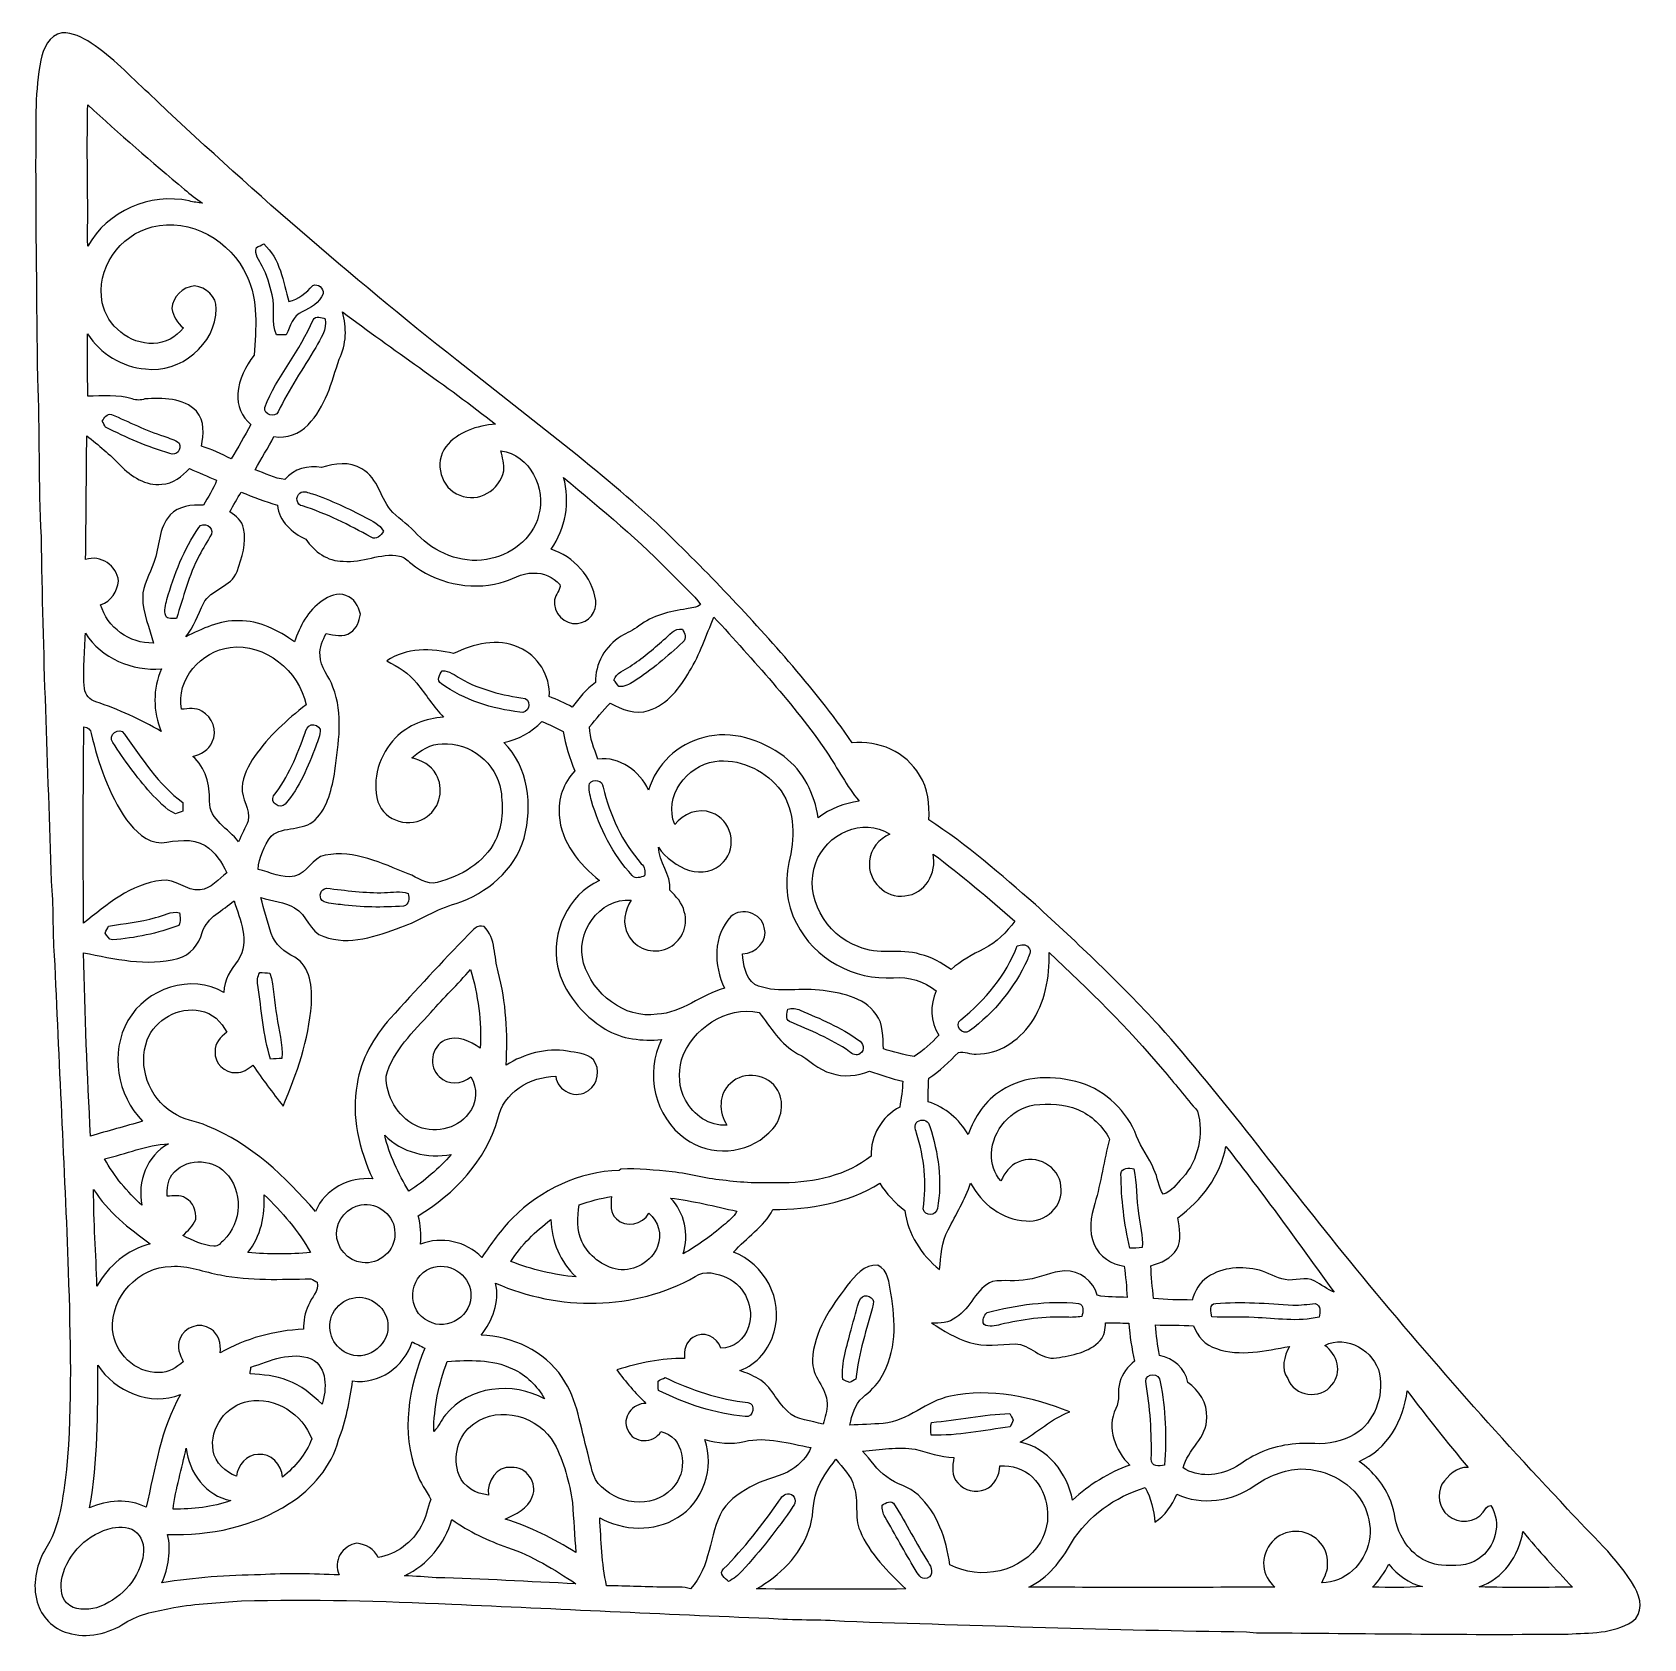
# Model space of a CAD drawing. Header units: centimetres. Extents: x -10.3 to 10.3, y -10.3 to 10.3.
import ezdxf

# ---------------------------------------------------------------- set-up
doc = ezdxf.new("R2010")
doc.units = ezdxf.units.CM
doc.header["$MEASUREMENT"] = 0
doc.layers.add('Camada 1', color=7, linetype='Continuous')

msp = doc.modelspace()

# ---------------------------------------------------------------- linework, layer by layer
at = {"layer": 'Camada 1', "color": 156}
for points, knots in [([(-10.22772, 9.92399), (-10.19527, 10.06933), (-10.12295, 10.24748), (-9.95574, 10.27253), (-9.95574, 10.27253), (-9.81922, 10.28135), (-9.69327, 10.21432), (-9.58249, 10.14236), (-9.58249, 10.14236), (-9.30627, 9.96456), (-9.0865, 9.71726), (-8.84378, 9.49924), (-8.84378, 9.49924), (-7.57977, 8.2998), (-6.26285, 7.1561), (-4.89549, 6.07589), (-4.89549, 6.07589), (-4.03506, 5.38621), (-3.14501, 4.73109), (-2.3315, 3.98531), (-2.3315, 3.98531), (-1.74237, 3.42089), (-1.17651, 2.83174), (-0.64206, 2.21543), (-0.64206, 2.21543), (-0.35594, 1.87888), (-0.07267, 1.53811), (0.17073, 1.16874), (0.17073, 1.16874), (0.50623, 1.20931), (0.86535, 1.05304), (1.03645, 0.75564), (1.03645, 0.75564), (1.14335, 0.58561), (1.1691, 0.37994), (1.15359, 0.18274), (1.15359, 0.18274), (1.64358, -0.13263), (2.08138, -0.52069), (2.51989, -0.9024), (2.51989, -0.9024), (3.0667, -1.40088), (3.60432, -1.91099), (4.10598, -2.45533), (4.10598, -2.45533), (4.93501, -3.38596), (5.66949, -4.3949), (6.45829, -5.35869), (6.45829, -5.35869), (7.37693, -6.49393), (8.34073, -7.59178), (9.34261, -8.65363), (9.34261, -8.65363), (9.634, -8.98348), (9.9829, -9.27028), (10.20268, -9.65729), (10.20268, -9.65729), (10.281, -9.7917), (10.31804, -9.99878), (10.16706, -10.09791), (10.16706, -10.09791), (9.92575, -10.25102), (9.62377, -10.24113), (9.34861, -10.25525), (9.34861, -10.25525), (8.09025, -10.26865), (6.8319, -10.24819), (5.57354, -10.24008), (5.57354, -10.24008), (5.45747, -10.23761), (5.34034, -10.24643), (5.22534, -10.22631), (5.22534, -10.22631), (3.50697, -10.20621), (1.78929, -10.14236), (0.07196, -10.0919), (0.07196, -10.0919), (-0.25011, -10.06157), (-0.57502, -10.08238), (-0.89712, -10.0517), (-0.89712, -10.0517), (-2.25248, -10.0023), (-3.60539, -9.93034), (-4.96005, -9.87283), (-4.96005, -9.87283), (-5.85823, -9.83333), (-6.75781, -9.80369), (-7.65668, -9.83156), (-7.65668, -9.83156), (-7.94526, -9.85307), (-8.23524, -9.86437), (-8.51993, -9.91729), (-8.51993, -9.91729), (-8.73478, -9.9568), (-8.95843, -9.99455), (-9.14576, -10.11378), (-9.14576, -10.11378), (-9.3606, -10.24995), (-9.63365, -10.31628), (-9.88201, -10.24183), (-9.88201, -10.24183), (-10.06862, -10.1875), (-10.22103, -10.03229), (-10.27359, -9.84566), (-10.27359, -9.84566), (-10.33674, -9.62554), (-10.28805, -9.3853), (-10.18152, -9.18669), (-10.18152, -9.18669), (-9.97549, -8.88118), (-9.94444, -8.50194), (-9.89753, -8.14634), (-9.89753, -8.14634), (-9.82132, -7.30284), (-9.85026, -6.45478), (-9.87459, -5.60951), (-9.87459, -5.60951), (-9.92505, -4.25696), (-9.99631, -2.90617), (-10.05381, -1.55397), (-10.05381, -1.55397), (-10.08203, -1.23754), (-10.06157, -0.91827), (-10.09508, -0.60289), (-10.09508, -0.60289), (-10.13672, 0.86854), (-10.20657, 2.33961), (-10.22173, 3.81175), (-10.22173, 3.81175), (-10.26442, 4.48875), (-10.23619, 5.1689), (-10.27112, 5.84658), (-10.27112, 5.84658), (-10.27888, 6.81389), (-10.29441, 7.78157), (-10.29264, 8.74924), (-10.29264, 8.74924), (-10.29158, 9.14118), (-10.30216, 9.53735), (-10.22772, 9.92399)], [0, 0, 0, 0, 0.02777778, 0.02777778, 0.02777778, 0.02777778, 0.05555556, 0.05555556, 0.05555556, 0.05555556, 0.08333333, 0.08333333, 0.08333333, 0.08333333, 0.11111111, 0.11111111, 0.11111111, 0.11111111, 0.13888889, 0.13888889, 0.13888889, 0.13888889, 0.16666667, 0.16666667, 0.16666667, 0.16666667, 0.19444444, 0.19444444, 0.19444444, 0.19444444, 0.22222222, 0.22222222, 0.22222222, 0.22222222, 0.25, 0.25, 0.25, 0.25, 0.27777778, 0.27777778, 0.27777778, 0.27777778, 0.30555556, 0.30555556, 0.30555556, 0.30555556, 0.33333333, 0.33333333, 0.33333333, 0.33333333, 0.36111111, 0.36111111, 0.36111111, 0.36111111, 0.38888889, 0.38888889, 0.38888889, 0.38888889, 0.41666667, 0.41666667, 0.41666667, 0.41666667, 0.44444444, 0.44444444, 0.44444444, 0.44444444, 0.47222222, 0.47222222, 0.47222222, 0.47222222, 0.5, 0.5, 0.5, 0.5, 0.52777778, 0.52777778, 0.52777778, 0.52777778, 0.55555556, 0.55555556, 0.55555556, 0.55555556, 0.58333333, 0.58333333, 0.58333333, 0.58333333, 0.61111111, 0.61111111, 0.61111111, 0.61111111, 0.63888889, 0.63888889, 0.63888889, 0.63888889, 0.66666667, 0.66666667, 0.66666667, 0.66666667, 0.69444444, 0.69444444, 0.69444444, 0.69444444, 0.72222222, 0.72222222, 0.72222222, 0.72222222, 0.75, 0.75, 0.75, 0.75, 0.77777778, 0.77777778, 0.77777778, 0.77777778, 0.80555556, 0.80555556, 0.80555556, 0.80555556, 0.83333333, 0.83333333, 0.83333333, 0.83333333, 0.86111111, 0.86111111, 0.86111111, 0.86111111, 0.88888889, 0.88888889, 0.88888889, 0.88888889, 0.91666667, 0.91666667, 0.91666667, 0.91666667, 0.94444444, 0.94444444, 0.94444444, 0.94444444, 1, 1, 1, 1]), ([(-9.62519, 9.34861), (-9.62519, 9.34861), (-9.62519, 9.34861), (-9.62519, 9.34861), (-9.62519, 9.34861), (-9.63436, 8.96055), (-9.63012, 8.57285), (-9.628, 8.18444), (-9.628, 8.18444), (-9.61989, 7.96924), (-9.63189, 7.75404), (-9.62483, 7.53886), (-9.62483, 7.53886), (-9.37648, 7.98865), (-8.82579, 8.22642), (-8.32555, 8.11847), (-8.32555, 8.11847), (-8.26981, 8.10224), (-8.21231, 8.0966), (-8.1548, 8.0913), (-8.1548, 8.0913), (-8.237, 8.14175), (-8.31144, 8.20314), (-8.38376, 8.26629), (-8.38376, 8.26629), (-8.80744, 8.61553), (-9.21737, 8.98102), (-9.62519, 9.34861)], [0, 0, 0, 0, 0.125, 0.125, 0.125, 0.125, 0.25, 0.25, 0.25, 0.25, 0.375, 0.375, 0.375, 0.375, 0.5, 0.5, 0.5, 0.5, 0.625, 0.625, 0.625, 0.625, 0.75, 0.75, 0.75, 0.75, 1, 1, 1, 1]), ([(-8.79792, 7.78474), (-8.79792, 7.78474), (-8.79792, 7.78474), (-8.79792, 7.78474), (-8.79792, 7.78474), (-9.21631, 7.6849), (-9.52605, 7.239), (-9.43892, 6.81177), (-9.43892, 6.81177), (-9.37542, 6.51544), (-9.09037, 6.27979), (-8.78451, 6.29179), (-8.78451, 6.29179), (-8.63282, 6.28967), (-8.49488, 6.3768), (-8.39999, 6.49004), (-8.39999, 6.49004), (-8.47972, 6.55284), (-8.52875, 6.63963), (-8.54816, 6.7384), (-8.54816, 6.7384), (-8.53298, 6.89292), (-8.41233, 7.01428), (-8.25712, 7.02839), (-8.25712, 7.02839), (-8.11071, 7.01111), (-7.96889, 6.89609), (-7.98053, 6.73698), (-7.98053, 6.73698), (-7.97701, 6.28085), (-8.44091, 5.90303), (-8.88611, 5.9644), (-8.88611, 5.9644), (-9.18562, 5.9884), (-9.46538, 6.16091), (-9.62659, 6.41314), (-9.62659, 6.41314), (-9.63436, 6.14644), (-9.62519, 5.88044), (-9.62554, 5.6134), (-9.62554, 5.6134), (-9.43504, 5.61691), (-9.23924, 5.63774), (-9.05403, 5.57988), (-9.05403, 5.57988), (-9.00147, 5.55978), (-8.94538, 5.56119), (-8.89282, 5.57954), (-8.89282, 5.57954), (-8.66845, 5.59469), (-8.39787, 5.59717), (-8.23136, 5.42079), (-8.23136, 5.42079), (-8.12023, 5.29907), (-8.14282, 5.1248), (-8.16715, 4.97628), (-8.16715, 4.97628), (-8.03627, 4.93218), (-7.91174, 4.87257), (-7.78791, 4.81117), (-7.78791, 4.81117), (-7.69866, 4.95477), (-7.61612, 5.10222), (-7.53497, 5.25003), (-7.53497, 5.25003), (-7.64716, 5.34775), (-7.71455, 5.49804), (-7.7022, 5.64727), (-7.7022, 5.64727), (-7.6909, 5.8307), (-7.6006, 5.99615), (-7.4937, 6.14079), (-7.4937, 6.14079), (-7.47041, 6.47946), (-7.43338, 6.84176), (-7.58647, 7.15892), (-7.58647, 7.15892), (-7.78544, 7.60694), (-8.31285, 7.90751), (-8.79792, 7.78474)], [0, 0, 0, 0, 0.04761905, 0.04761905, 0.04761905, 0.04761905, 0.0952381, 0.0952381, 0.0952381, 0.0952381, 0.14285714, 0.14285714, 0.14285714, 0.14285714, 0.19047619, 0.19047619, 0.19047619, 0.19047619, 0.23809524, 0.23809524, 0.23809524, 0.23809524, 0.28571429, 0.28571429, 0.28571429, 0.28571429, 0.33333333, 0.33333333, 0.33333333, 0.33333333, 0.38095238, 0.38095238, 0.38095238, 0.38095238, 0.42857143, 0.42857143, 0.42857143, 0.42857143, 0.47619048, 0.47619048, 0.47619048, 0.47619048, 0.52380952, 0.52380952, 0.52380952, 0.52380952, 0.57142857, 0.57142857, 0.57142857, 0.57142857, 0.61904762, 0.61904762, 0.61904762, 0.61904762, 0.66666667, 0.66666667, 0.66666667, 0.66666667, 0.71428571, 0.71428571, 0.71428571, 0.71428571, 0.76190476, 0.76190476, 0.76190476, 0.76190476, 0.80952381, 0.80952381, 0.80952381, 0.80952381, 0.85714286, 0.85714286, 0.85714286, 0.85714286, 0.9047619, 0.9047619, 0.9047619, 0.9047619, 1, 1, 1, 1]), ([(-7.463, 7.52086), (-7.463, 7.52086), (-7.463, 7.52086), (-7.463, 7.52086), (-7.463, 7.52086), (-7.49335, 7.43162), (-7.42667, 7.35787), (-7.39034, 7.28274), (-7.39034, 7.28274), (-7.3279, 7.16808), (-7.29473, 7.04074), (-7.26015, 6.91549), (-7.26015, 6.91549), (-7.21783, 6.74616), (-7.27886, 6.56166), (-7.20653, 6.40045), (-7.20653, 6.40045), (-7.16562, 6.4015), (-7.12435, 6.40257), (-7.08306, 6.40362), (-7.08306, 6.40362), (-7.02486, 6.50733), (-6.99947, 6.65056), (-6.87492, 6.69712), (-6.87492, 6.69712), (-6.76627, 6.74441), (-6.65621, 6.8146), (-6.60964, 6.92891), (-6.60964, 6.92891), (-6.60047, 7.00156), (-6.67032, 7.0633), (-6.74158, 7.03403), (-6.74158, 7.03403), (-6.82059, 6.9409), (-6.92925, 6.8527), (-7.04603, 6.82871), (-7.04603, 6.82871), (-7.11941, 7.07743), (-7.16033, 7.38328), (-7.36952, 7.56778), (-7.36952, 7.56778), (-7.40056, 7.5519), (-7.43162, 7.53604), (-7.463, 7.52086)], [0, 0, 0, 0, 0.08333333, 0.08333333, 0.08333333, 0.08333333, 0.16666667, 0.16666667, 0.16666667, 0.16666667, 0.25, 0.25, 0.25, 0.25, 0.33333333, 0.33333333, 0.33333333, 0.33333333, 0.41666667, 0.41666667, 0.41666667, 0.41666667, 0.5, 0.5, 0.5, 0.5, 0.58333333, 0.58333333, 0.58333333, 0.58333333, 0.66666667, 0.66666667, 0.66666667, 0.66666667, 0.75, 0.75, 0.75, 0.75, 0.83333333, 0.83333333, 0.83333333, 0.83333333, 1, 1, 1, 1]), ([(-6.36093, 6.69642), (-6.36093, 6.69642), (-6.36093, 6.69642), (-6.36093, 6.69642), (-6.36093, 6.69642), (-6.30485, 6.49605), (-6.30519, 6.27556), (-6.40467, 6.08824), (-6.40467, 6.08824), (-6.49676, 5.79366), (-6.57859, 5.47652), (-6.80154, 5.24898), (-6.80154, 5.24898), (-6.91091, 5.12655), (-7.07777, 5.07471), (-7.23864, 5.09622), (-7.23864, 5.09622), (-7.3159, 4.95335), (-7.39846, 4.81295), (-7.4803, 4.67254), (-7.4803, 4.67254), (-7.35436, 4.62913), (-7.23159, 4.55682), (-7.09824, 4.5473), (-7.09824, 4.5473), (-6.98183, 4.68488), (-6.8012, 4.73357), (-6.62727, 4.69935), (-6.62727, 4.69935), (-6.46112, 4.75226), (-6.26779, 4.78225), (-6.11116, 4.68312), (-6.11116, 4.68312), (-5.89704, 4.5653), (-5.87728, 4.29012), (-5.715, 4.12537), (-5.715, 4.12537), (-5.61552, 4.0259), (-5.49416, 3.95005), (-5.40103, 3.84315), (-5.40103, 3.84315), (-5.17735, 3.60715), (-4.84222, 3.46499), (-4.5159, 3.52178), (-4.5159, 3.52178), (-4.21428, 3.56941), (-3.92219, 3.78071), (-3.84598, 4.08657), (-3.84598, 4.08657), (-3.74402, 4.43123), (-3.95746, 4.86375), (-4.33175, 4.91596), (-4.33175, 4.91596), (-4.30671, 4.83164), (-4.28978, 4.74486), (-4.2919, 4.65632), (-4.2919, 4.65632), (-4.3441, 4.41218), (-4.61926, 4.24039), (-4.85634, 4.34552), (-4.85634, 4.34552), (-5.1001, 4.43089), (-5.19041, 4.76425), (-5.0359, 4.96675), (-5.0359, 4.96675), (-4.88173, 5.15479), (-4.63479, 5.24087), (-4.39773, 5.25463), (-4.39773, 5.25463), (-5.03519, 5.75802), (-5.71253, 6.20781), (-6.36093, 6.69642)], [0, 0, 0, 0, 0.05263158, 0.05263158, 0.05263158, 0.05263158, 0.10526316, 0.10526316, 0.10526316, 0.10526316, 0.15789474, 0.15789474, 0.15789474, 0.15789474, 0.21052632, 0.21052632, 0.21052632, 0.21052632, 0.26315789, 0.26315789, 0.26315789, 0.26315789, 0.31578947, 0.31578947, 0.31578947, 0.31578947, 0.36842105, 0.36842105, 0.36842105, 0.36842105, 0.42105263, 0.42105263, 0.42105263, 0.42105263, 0.47368421, 0.47368421, 0.47368421, 0.47368421, 0.52631579, 0.52631579, 0.52631579, 0.52631579, 0.57894737, 0.57894737, 0.57894737, 0.57894737, 0.63157895, 0.63157895, 0.63157895, 0.63157895, 0.68421053, 0.68421053, 0.68421053, 0.68421053, 0.73684211, 0.73684211, 0.73684211, 0.73684211, 0.78947368, 0.78947368, 0.78947368, 0.78947368, 0.84210526, 0.84210526, 0.84210526, 0.84210526, 0.89473684, 0.89473684, 0.89473684, 0.89473684, 1, 1, 1, 1]), ([(-6.7377, 6.59587), (-6.7377, 6.59587), (-6.7377, 6.59587), (-6.7377, 6.59587), (-6.7377, 6.59587), (-6.89751, 6.19653), (-7.20231, 5.8734), (-7.35576, 5.47088), (-7.35576, 5.47088), (-7.3727, 5.37316), (-7.22312, 5.33047), (-7.18361, 5.41584), (-7.18361, 5.41584), (-7.04919, 5.70442), (-6.86611, 5.96511), (-6.70348, 6.23746), (-6.70348, 6.23746), (-6.64457, 6.35316), (-6.55319, 6.47064), (-6.58142, 6.60822), (-6.58142, 6.60822), (-6.63187, 6.62199), (-6.6996, 6.64879), (-6.7377, 6.59587)], [0, 0, 0, 0, 0.14285714, 0.14285714, 0.14285714, 0.14285714, 0.28571429, 0.28571429, 0.28571429, 0.28571429, 0.42857143, 0.42857143, 0.42857143, 0.42857143, 0.57142857, 0.57142857, 0.57142857, 0.57142857, 0.71428571, 0.71428571, 0.71428571, 0.71428571, 1, 1, 1, 1]), ([(-9.43856, 5.29483), (-9.43856, 5.29483), (-9.43856, 5.29483), (-9.43856, 5.29483), (-9.43856, 5.29483), (-9.42798, 5.27543), (-9.40681, 5.23628), (-9.39659, 5.21652), (-9.39659, 5.21652), (-9.12988, 5.08635), (-8.85754, 4.96252), (-8.5725, 4.87927), (-8.5725, 4.87927), (-8.48818, 4.84716), (-8.41375, 4.93077), (-8.45361, 5.01156), (-8.45361, 5.01156), (-8.50758, 5.06165), (-8.58308, 5.07505), (-8.6494, 5.10117), (-8.6494, 5.10117), (-8.88012, 5.17701), (-9.09778, 5.28496), (-9.31967, 5.38198), (-9.31967, 5.38198), (-9.38247, 5.39396), (-9.41105, 5.33964), (-9.43856, 5.29483)], [0, 0, 0, 0, 0.125, 0.125, 0.125, 0.125, 0.25, 0.25, 0.25, 0.25, 0.375, 0.375, 0.375, 0.375, 0.5, 0.5, 0.5, 0.5, 0.625, 0.625, 0.625, 0.625, 0.75, 0.75, 0.75, 0.75, 1, 1, 1, 1]), ([(-9.63788, 5.1068), (-9.63788, 5.1068), (-9.63788, 5.1068), (-9.63788, 5.1068), (-9.63788, 5.1068), (-9.64318, 4.57799), (-9.64635, 4.04917), (-9.6527, 3.52036), (-9.6527, 3.52036), (-9.45727, 3.58563), (-9.25336, 3.44523), (-9.23113, 3.2445), (-9.23113, 3.2445), (-9.24877, 3.11009), (-9.32356, 2.98238), (-9.46008, 2.94145), (-9.46008, 2.94145), (-9.37577, 2.64795), (-9.08861, 2.44264), (-8.78416, 2.45004), (-8.78416, 2.45004), (-8.8265, 2.64512), (-8.92598, 2.82857), (-8.92034, 3.03283), (-8.92034, 3.03283), (-8.92563, 3.19546), (-8.82473, 3.33199), (-8.77887, 3.48226), (-8.77887, 3.48226), (-8.70408, 3.6837), (-8.72207, 3.9257), (-8.56791, 4.09222), (-8.56791, 4.09222), (-8.45996, 4.20933), (-8.2931, 4.22451), (-8.14317, 4.21569), (-8.14317, 4.21569), (-8.08919, 4.32399), (-8.00876, 4.41959), (-7.97383, 4.53707), (-7.97383, 4.53707), (-8.09025, 4.58645), (-8.20526, 4.63795), (-8.32202, 4.68595), (-8.32202, 4.68595), (-8.41798, 4.58823), (-8.53158, 4.48909), (-8.67621, 4.48556), (-8.67621, 4.48556), (-8.884, 4.46017), (-9.06709, 4.58752), (-9.20644, 4.72722), (-9.20644, 4.72722), (-9.34014, 4.8648), (-9.48689, 4.98863), (-9.63788, 5.1068)], [0, 0, 0, 0, 0.06666667, 0.06666667, 0.06666667, 0.06666667, 0.13333333, 0.13333333, 0.13333333, 0.13333333, 0.2, 0.2, 0.2, 0.2, 0.26666667, 0.26666667, 0.26666667, 0.26666667, 0.33333333, 0.33333333, 0.33333333, 0.33333333, 0.4, 0.4, 0.4, 0.4, 0.46666667, 0.46666667, 0.46666667, 0.46666667, 0.53333333, 0.53333333, 0.53333333, 0.53333333, 0.6, 0.6, 0.6, 0.6, 0.66666667, 0.66666667, 0.66666667, 0.66666667, 0.73333333, 0.73333333, 0.73333333, 0.73333333, 0.8, 0.8, 0.8, 0.8, 0.86666667, 0.86666667, 0.86666667, 0.86666667, 1, 1, 1, 1]), ([(-3.52707, 4.57412), (-3.52707, 4.57412), (-3.52707, 4.57412), (-3.52707, 4.57412), (-3.52707, 4.57412), (-3.43887, 4.26225), (-3.49815, 3.91759), (-3.68687, 3.65441), (-3.68687, 3.65441), (-3.3976, 3.5574), (-3.15911, 3.30022), (-3.1136, 2.99544), (-3.1136, 2.99544), (-3.09174, 2.85396), (-3.20674, 2.71144), (-3.34926, 2.70262), (-3.34926, 2.70262), (-3.51401, 2.67899), (-3.66818, 2.84056), (-3.64101, 3.00389), (-3.64101, 3.00389), (-3.63326, 3.0741), (-3.55881, 3.12737), (-3.57399, 3.2004), (-3.57399, 3.2004), (-3.66112, 3.29423), (-3.78529, 3.35526), (-3.91512, 3.34644), (-3.91512, 3.34644), (-4.06822, 3.35385), (-4.19522, 3.2572), (-4.33846, 3.22226), (-4.33846, 3.22226), (-4.73216, 3.11962), (-5.17102, 3.21592), (-5.48464, 3.4752), (-5.48464, 3.4752), (-5.52979, 3.51048), (-5.57072, 3.55706), (-5.62997, 3.56551), (-5.62997, 3.56551), (-5.87516, 3.61492), (-6.10517, 3.46886), (-6.35105, 3.49849), (-6.35105, 3.49849), (-6.55179, 3.49532), (-6.72112, 3.62267), (-6.83083, 3.78071), (-6.83083, 3.78071), (-7.00829, 3.86467), (-7.17373, 4.00897), (-7.19384, 4.21674), (-7.19384, 4.21674), (-7.35117, 4.26473), (-7.50605, 4.32187), (-7.65774, 4.38538), (-7.65774, 4.38538), (-7.7096, 4.30247), (-7.75899, 4.21781), (-7.8045, 4.13103), (-7.8045, 4.13103), (-7.72442, 4.08164), (-7.64611, 4.01601), (-7.62706, 3.919), (-7.62706, 3.919), (-7.58789, 3.73274), (-7.64786, 3.54329), (-7.71207, 3.36937), (-7.71207, 3.36937), (-7.78333, 3.16335), (-8.04791, 3.14678), (-8.14352, 2.95875), (-8.14352, 2.95875), (-8.21372, 2.81305), (-8.26169, 2.65499), (-8.37, 2.53047), (-8.37, 2.53047), (-8.15586, 2.63172), (-7.93432, 2.74778), (-7.68984, 2.73437), (-7.68984, 2.73437), (-7.42421, 2.74143), (-7.18326, 2.61408), (-6.97371, 2.46345), (-6.97371, 2.46345), (-6.91161, 2.66805), (-6.80013, 2.86561), (-6.62128, 2.98944), (-6.62128, 2.98944), (-6.5352, 3.05118), (-6.4202, 3.10373), (-6.31542, 3.05752), (-6.31542, 3.05752), (-6.20713, 3.02823), (-6.15456, 2.92135), (-6.13021, 2.82081), (-6.13021, 2.82081), (-6.14785, 2.73227), (-6.17466, 2.6363), (-6.25827, 2.58692), (-6.25827, 2.58692), (-6.34929, 2.51882), (-6.46747, 2.54916), (-6.56766, 2.57422), (-6.56766, 2.57422), (-6.61353, 2.48742), (-6.65621, 2.39289), (-6.64845, 2.29164), (-6.64845, 2.29164), (-6.64632, 2.13783), (-6.52921, 2.02352), (-6.48263, 1.88382), (-6.48263, 1.88382), (-6.34683, 1.54023), (-6.41139, 1.16521), (-6.45688, 0.81068), (-6.45688, 0.81068), (-6.49851, 0.59019), (-6.54156, 0.34642), (-6.71054, 0.18415), (-6.71054, 0.18415), (-6.86505, 0.03493), (-7.11234, 0.109), (-7.27533, -0.02399), (-7.27533, -0.02399), (-7.36282, -0.14993), (-7.42809, -0.29774), (-7.44255, -0.45191), (-7.44255, -0.45191), (-7.28839, -0.48541), (-7.13422, -0.57502), (-6.97335, -0.53764), (-6.97335, -0.53764), (-6.80614, -0.50341), (-6.75252, -0.2981), (-6.58106, -0.27023), (-6.58106, -0.27023), (-6.2103, -0.19861), (-5.85294, -0.37253), (-5.51814, -0.50906), (-5.51814, -0.50906), (-5.39679, -0.55138), (-5.28496, -0.65899), (-5.14809, -0.61806), (-5.14809, -0.61806), (-4.84504, -0.54222), (-4.54096, -0.36971), (-4.40124, -0.07832), (-4.40124, -0.07832), (-4.30247, 0.11818), (-4.30247, 0.34536), (-4.32893, 0.55879), (-4.32893, 0.55879), (-4.38855, 0.90664), (-4.72475, 1.18638), (-5.08105, 1.15746), (-5.08105, 1.15746), (-5.23309, 1.15992), (-5.36187, 1.0728), (-5.47334, 0.9793), (-5.47334, 0.9793), (-5.35199, 0.94121), (-5.2204, 0.88759), (-5.16078, 0.76588), (-5.16078, 0.76588), (-5.05636, 0.5909), (-5.10645, 0.34466), (-5.27402, 0.22754), (-5.27402, 0.22754), (-5.4804, 0.06456), (-5.82365, 0.16369), (-5.90585, 0.41521), (-5.90585, 0.41521), (-5.98557, 0.70167), (-5.88892, 1.02551), (-5.67972, 1.23401), (-5.67972, 1.23401), (-5.51921, 1.40053), (-5.29166, 1.48271), (-5.06411, 1.49859), (-5.06411, 1.49859), (-5.19324, 1.63159), (-5.29061, 1.79), (-5.40526, 1.93428), (-5.40526, 1.93428), (-5.50721, 2.06199), (-5.64938, 2.1477), (-5.79296, 2.22037), (-5.79296, 2.22037), (-5.55025, 2.39253), (-5.21404, 2.38724), (-4.93606, 2.31386), (-4.93606, 2.31386), (-4.68171, 2.44086), (-4.36986, 2.51882), (-4.09963, 2.39323), (-4.09963, 2.39323), (-3.85409, 2.28952), (-3.69359, 2.02988), (-3.71016, 1.76318), (-3.71016, 1.76318), (-3.60927, 1.72614), (-3.51155, 1.68063), (-3.41665, 1.62913), (-3.41665, 1.62913), (-3.32951, 1.74519), (-3.23568, 1.85773), (-3.11891, 1.94486), (-3.11891, 1.94486), (-3.12454, 2.18405), (-2.99049, 2.4137), (-2.7887, 2.53787), (-2.7887, 2.53787), (-2.71251, 2.57951), (-2.63172, 2.61408), (-2.56329, 2.66876), (-2.56329, 2.66876), (-2.38794, 2.80353), (-2.16641, 2.8575), (-1.95121, 2.88678), (-1.95121, 2.88678), (-1.89123, 2.9023), (-1.82174, 2.90371), (-1.77058, 2.94252), (-1.77058, 2.94252), (-1.86336, 3.07481), (-1.99248, 3.17746), (-2.10114, 3.296), (-2.10114, 3.296), (-2.54423, 3.75673), (-3.03705, 4.16489), (-3.52707, 4.57412)], [0, 0, 0, 0, 0.01694915, 0.01694915, 0.01694915, 0.01694915, 0.03389831, 0.03389831, 0.03389831, 0.03389831, 0.05084746, 0.05084746, 0.05084746, 0.05084746, 0.06779661, 0.06779661, 0.06779661, 0.06779661, 0.08474576, 0.08474576, 0.08474576, 0.08474576, 0.10169492, 0.10169492, 0.10169492, 0.10169492, 0.11864407, 0.11864407, 0.11864407, 0.11864407, 0.13559322, 0.13559322, 0.13559322, 0.13559322, 0.15254237, 0.15254237, 0.15254237, 0.15254237, 0.16949153, 0.16949153, 0.16949153, 0.16949153, 0.18644068, 0.18644068, 0.18644068, 0.18644068, 0.20338983, 0.20338983, 0.20338983, 0.20338983, 0.22033898, 0.22033898, 0.22033898, 0.22033898, 0.23728814, 0.23728814, 0.23728814, 0.23728814, 0.25423729, 0.25423729, 0.25423729, 0.25423729, 0.27118644, 0.27118644, 0.27118644, 0.27118644, 0.28813559, 0.28813559, 0.28813559, 0.28813559, 0.30508475, 0.30508475, 0.30508475, 0.30508475, 0.3220339, 0.3220339, 0.3220339, 0.3220339, 0.33898305, 0.33898305, 0.33898305, 0.33898305, 0.3559322, 0.3559322, 0.3559322, 0.3559322, 0.37288136, 0.37288136, 0.37288136, 0.37288136, 0.38983051, 0.38983051, 0.38983051, 0.38983051, 0.40677966, 0.40677966, 0.40677966, 0.40677966, 0.42372881, 0.42372881, 0.42372881, 0.42372881, 0.44067797, 0.44067797, 0.44067797, 0.44067797, 0.45762712, 0.45762712, 0.45762712, 0.45762712, 0.47457627, 0.47457627, 0.47457627, 0.47457627, 0.49152542, 0.49152542, 0.49152542, 0.49152542, 0.50847458, 0.50847458, 0.50847458, 0.50847458, 0.52542373, 0.52542373, 0.52542373, 0.52542373, 0.54237288, 0.54237288, 0.54237288, 0.54237288, 0.55932203, 0.55932203, 0.55932203, 0.55932203, 0.57627119, 0.57627119, 0.57627119, 0.57627119, 0.59322034, 0.59322034, 0.59322034, 0.59322034, 0.61016949, 0.61016949, 0.61016949, 0.61016949, 0.62711864, 0.62711864, 0.62711864, 0.62711864, 0.6440678, 0.6440678, 0.6440678, 0.6440678, 0.66101695, 0.66101695, 0.66101695, 0.66101695, 0.6779661, 0.6779661, 0.6779661, 0.6779661, 0.69491525, 0.69491525, 0.69491525, 0.69491525, 0.71186441, 0.71186441, 0.71186441, 0.71186441, 0.72881356, 0.72881356, 0.72881356, 0.72881356, 0.74576271, 0.74576271, 0.74576271, 0.74576271, 0.76271186, 0.76271186, 0.76271186, 0.76271186, 0.77966102, 0.77966102, 0.77966102, 0.77966102, 0.79661017, 0.79661017, 0.79661017, 0.79661017, 0.81355932, 0.81355932, 0.81355932, 0.81355932, 0.83050847, 0.83050847, 0.83050847, 0.83050847, 0.84745763, 0.84745763, 0.84745763, 0.84745763, 0.86440678, 0.86440678, 0.86440678, 0.86440678, 0.88135593, 0.88135593, 0.88135593, 0.88135593, 0.89830508, 0.89830508, 0.89830508, 0.89830508, 0.91525424, 0.91525424, 0.91525424, 0.91525424, 0.93220339, 0.93220339, 0.93220339, 0.93220339, 0.94915254, 0.94915254, 0.94915254, 0.94915254, 0.96610169, 0.96610169, 0.96610169, 0.96610169, 1, 1, 1, 1]), ([(-6.90597, 4.37198), (-6.90597, 4.37198), (-6.90597, 4.37198), (-6.90597, 4.37198), (-6.90597, 4.37198), (-6.96911, 4.33246), (-6.94901, 4.21674), (-6.87175, 4.20722), (-6.87175, 4.20722), (-6.56378, 4.11056), (-6.27627, 3.96168), (-5.99334, 3.80824), (-5.99334, 3.80824), (-5.92701, 3.76237), (-5.86739, 3.82975), (-5.83564, 3.88231), (-5.83564, 3.88231), (-5.88115, 3.97403), (-5.97817, 4.01284), (-6.06319, 4.05835), (-6.06319, 4.05835), (-6.28332, 4.17547), (-6.5098, 4.28308), (-6.74616, 4.36386), (-6.74616, 4.36386), (-6.79662, 4.37444), (-6.86011, 4.41254), (-6.90597, 4.37198)], [0, 0, 0, 0, 0.125, 0.125, 0.125, 0.125, 0.25, 0.25, 0.25, 0.25, 0.375, 0.375, 0.375, 0.375, 0.5, 0.5, 0.5, 0.5, 0.625, 0.625, 0.625, 0.625, 0.75, 0.75, 0.75, 0.75, 1, 1, 1, 1]), ([(-8.20173, 3.931), (-8.20173, 3.931), (-8.20173, 3.931), (-8.20173, 3.931), (-8.20173, 3.931), (-8.39328, 3.65159), (-8.51817, 3.33162), (-8.61025, 3.00708), (-8.61025, 3.00708), (-8.624, 2.9404), (-8.6554, 2.86666), (-8.62576, 2.80034), (-8.62576, 2.80034), (-8.60601, 2.74637), (-8.53228, 2.77424), (-8.48854, 2.76472), (-8.48854, 2.76472), (-8.39858, 3.03671), (-8.33154, 3.31893), (-8.19502, 3.57363), (-8.19502, 3.57363), (-8.14987, 3.66818), (-8.08707, 3.7532), (-8.04121, 3.84739), (-8.04121, 3.84739), (-7.99994, 3.94053), (-8.14916, 4.01672), (-8.20173, 3.931)], [0, 0, 0, 0, 0.125, 0.125, 0.125, 0.125, 0.25, 0.25, 0.25, 0.25, 0.375, 0.375, 0.375, 0.375, 0.5, 0.5, 0.5, 0.5, 0.625, 0.625, 0.625, 0.625, 0.75, 0.75, 0.75, 0.75, 1, 1, 1, 1]), ([(-1.91135, 2.08845), (-1.91135, 2.08845), (-1.91135, 2.08845), (-1.91135, 2.08845), (-1.91135, 2.08845), (-2.03588, 1.87959), (-2.19392, 1.66193), (-2.43628, 1.58503), (-2.43628, 1.58503), (-2.60561, 1.52752), (-2.78129, 1.59561), (-2.92805, 1.68063), (-2.92805, 1.68063), (-3.02577, 1.58644), (-3.10902, 1.47954), (-3.19369, 1.37371), (-3.19369, 1.37371), (-3.18981, 1.23013), (-3.13655, 1.09502), (-3.08575, 0.96273), (-3.08575, 0.96273), (-2.80492, 0.99554), (-2.55235, 0.80997), (-2.43662, 0.56373), (-2.43662, 0.56373), (-2.34314, 0.895), (-2.06058, 1.15746), (-1.72861, 1.23966), (-1.72861, 1.23966), (-1.37195, 1.33809), (-0.98953, 1.20896), (-0.70131, 0.99413), (-0.70131, 0.99413), (-0.45191, 0.80822), (-0.31043, 0.51152), (-0.26282, 0.2092), (-0.26282, 0.2092), (-0.11253, 0.32807), (0.0716, 0.39441), (0.26034, 0.42228), (0.26034, 0.42228), (0.10407, 0.61841), (-0.01551, 0.83996), (-0.15098, 1.05021), (-0.15098, 1.05021), (-0.57996, 1.67075), (-1.09395, 2.22532), (-1.59914, 2.7827), (-1.59914, 2.7827), (-1.69932, 2.54952), (-1.77799, 2.30611), (-1.91135, 2.08845)], [0, 0, 0, 0, 0.07142857, 0.07142857, 0.07142857, 0.07142857, 0.14285714, 0.14285714, 0.14285714, 0.14285714, 0.21428571, 0.21428571, 0.21428571, 0.21428571, 0.28571429, 0.28571429, 0.28571429, 0.28571429, 0.35714286, 0.35714286, 0.35714286, 0.35714286, 0.42857143, 0.42857143, 0.42857143, 0.42857143, 0.5, 0.5, 0.5, 0.5, 0.57142857, 0.57142857, 0.57142857, 0.57142857, 0.64285714, 0.64285714, 0.64285714, 0.64285714, 0.71428571, 0.71428571, 0.71428571, 0.71428571, 0.78571429, 0.78571429, 0.78571429, 0.78571429, 0.85714286, 0.85714286, 0.85714286, 0.85714286, 1, 1, 1, 1]), ([(-9.65517, 2.57562), (-9.65517, 2.57562), (-9.65517, 2.57562), (-9.65517, 2.57562), (-9.65517, 2.57562), (-9.66047, 2.33927), (-9.69256, 2.10219), (-9.66787, 1.86584), (-9.66787, 1.86584), (-9.65481, 1.78752), (-9.60049, 1.71838), (-9.52217, 1.69791), (-9.52217, 1.69791), (-9.23113, 1.59702), (-8.9468, 1.47355), (-8.68221, 1.3148), (-8.68221, 1.3148), (-8.79051, 1.57127), (-8.79333, 1.86265), (-8.68045, 2.11807), (-8.68045, 2.11807), (-9.05721, 2.08879), (-9.44703, 2.2539), (-9.65517, 2.57562)], [0, 0, 0, 0, 0.14285714, 0.14285714, 0.14285714, 0.14285714, 0.28571429, 0.28571429, 0.28571429, 0.28571429, 0.42857143, 0.42857143, 0.42857143, 0.42857143, 0.57142857, 0.57142857, 0.57142857, 0.57142857, 0.71428571, 0.71428571, 0.71428571, 0.71428571, 1, 1, 1, 1]), ([(-2.24472, 2.48954), (-2.24472, 2.48954), (-2.24472, 2.48954), (-2.24472, 2.48954), (-2.24472, 2.48954), (-2.38266, 2.3696), (-2.52165, 2.24966), (-2.67511, 2.14982), (-2.67511, 2.14982), (-2.74954, 2.09902), (-2.85043, 2.07115), (-2.88042, 1.9752), (-2.88042, 1.9752), (-2.86526, 1.95438), (-2.83457, 1.91206), (-2.81939, 1.89089), (-2.81939, 1.89089), (-2.74778, 1.88736), (-2.68357, 1.92017), (-2.62536, 1.95826), (-2.62536, 1.95826), (-2.39888, 2.10255), (-2.19499, 2.27929), (-1.99813, 2.46097), (-1.99813, 2.46097), (-1.94132, 2.50684), (-1.9752, 2.57562), (-2.00201, 2.62714), (-2.00201, 2.62714), (-2.1103, 2.64759), (-2.17204, 2.54881), (-2.24472, 2.48954)], [0, 0, 0, 0, 0.11111111, 0.11111111, 0.11111111, 0.11111111, 0.22222222, 0.22222222, 0.22222222, 0.22222222, 0.33333333, 0.33333333, 0.33333333, 0.33333333, 0.44444444, 0.44444444, 0.44444444, 0.44444444, 0.55555556, 0.55555556, 0.55555556, 0.55555556, 0.66666667, 0.66666667, 0.66666667, 0.66666667, 0.77777778, 0.77777778, 0.77777778, 0.77777778, 1, 1, 1, 1]), ([(-8.42151, 1.60231), (-8.42151, 1.60231), (-8.42151, 1.60231), (-8.42151, 1.60231), (-8.42151, 1.60231), (-8.33578, 1.60548), (-8.23841, 1.62842), (-8.16187, 1.57585), (-8.16187, 1.57585), (-8.0264, 1.50566), (-7.9569, 1.32079), (-8.03027, 1.18251), (-8.03027, 1.18251), (-8.06943, 1.07667), (-8.17738, 1.02517), (-8.27898, 0.99659), (-8.27898, 0.99659), (-8.11812, 0.85195), (-8.05391, 0.63429), (-8.0652, 0.42262), (-8.0652, 0.42262), (-8.0652, 0.1785), (-7.82109, 0.07301), (-7.69126, -0.09735), (-7.69126, -0.09735), (-7.65562, -0.00599), (-7.60589, 0.07866), (-7.5699, 0.16932), (-7.5699, 0.16932), (-7.53745, 0.32103), (-7.65951, 0.45049), (-7.64611, 0.60077), (-7.64611, 0.60077), (-7.63869, 0.74612), (-7.56532, 0.8777), (-7.487, 0.99659), (-7.487, 0.99659), (-7.30744, 1.25411), (-7.07248, 1.46685), (-6.82625, 1.65876), (-6.82625, 1.65876), (-6.9169, 2.09161), (-7.35083, 2.45215), (-7.80133, 2.39323), (-7.80133, 2.39323), (-8.16998, 2.34879), (-8.49947, 1.98191), (-8.42151, 1.60231)], [0, 0, 0, 0, 0.07692308, 0.07692308, 0.07692308, 0.07692308, 0.15384615, 0.15384615, 0.15384615, 0.15384615, 0.23076923, 0.23076923, 0.23076923, 0.23076923, 0.30769231, 0.30769231, 0.30769231, 0.30769231, 0.38461538, 0.38461538, 0.38461538, 0.38461538, 0.46153846, 0.46153846, 0.46153846, 0.46153846, 0.53846154, 0.53846154, 0.53846154, 0.53846154, 0.61538462, 0.61538462, 0.61538462, 0.61538462, 0.69230769, 0.69230769, 0.69230769, 0.69230769, 0.76923077, 0.76923077, 0.76923077, 0.76923077, 0.84615385, 0.84615385, 0.84615385, 0.84615385, 1, 1, 1, 1]), ([(-5.09164, 1.92792), (-5.09164, 1.92792), (-5.09164, 1.92792), (-5.09164, 1.92792), (-5.09164, 1.92792), (-4.79918, 1.71626), (-4.44146, 1.60796), (-4.08622, 1.56386), (-4.08622, 1.56386), (-3.9811, 1.53212), (-3.9236, 1.69121), (-4.01954, 1.73848), (-4.01954, 1.73848), (-4.306, 1.78187), (-4.59493, 1.84891), (-4.84857, 1.99424), (-4.84857, 1.99424), (-4.9223, 2.03588), (-4.99145, 2.09585), (-5.08105, 2.09549), (-5.08105, 2.09549), (-5.11632, 2.04681), (-5.16078, 1.97097), (-5.09164, 1.92792)], [0, 0, 0, 0, 0.14285714, 0.14285714, 0.14285714, 0.14285714, 0.28571429, 0.28571429, 0.28571429, 0.28571429, 0.42857143, 0.42857143, 0.42857143, 0.42857143, 0.57142857, 0.57142857, 0.57142857, 0.57142857, 0.71428571, 0.71428571, 0.71428571, 0.71428571, 1, 1, 1, 1]), ([(-9.67563, 1.37653), (-9.67563, 1.37653), (-9.67563, 1.37653), (-9.67563, 1.37653), (-9.67563, 1.37653), (-9.68339, 0.53728), (-9.68622, -0.30198), (-9.67846, -1.14123), (-9.67846, -1.14123), (-9.38283, -0.90594), (-9.07132, -0.63782), (-8.68115, -0.59407), (-8.68115, -0.59407), (-8.50159, -0.5669), (-8.36436, -0.73447), (-8.18585, -0.71261), (-8.18585, -0.71261), (-8.0405, -0.70379), (-7.94949, -0.57467), (-7.84083, -0.49494), (-7.84083, -0.49494), (-7.90856, -0.36159), (-7.99394, -0.23176), (-8.11812, -0.14534), (-8.11812, -0.14534), (-8.28886, -0.04444), (-8.49488, -0.08466), (-8.67974, -0.11219), (-8.67974, -0.11219), (-8.872, -0.10724), (-9.02052, 0.03986), (-9.12812, 0.18486), (-9.12812, 0.18486), (-9.35884, 0.51505), (-9.4876, 0.90382), (-9.58109, 1.29222), (-9.58109, 1.29222), (-9.58956, 1.34301), (-9.62095, 1.37125), (-9.67563, 1.37653)], [0, 0, 0, 0, 0.09090909, 0.09090909, 0.09090909, 0.09090909, 0.18181818, 0.18181818, 0.18181818, 0.18181818, 0.27272727, 0.27272727, 0.27272727, 0.27272727, 0.36363636, 0.36363636, 0.36363636, 0.36363636, 0.45454545, 0.45454545, 0.45454545, 0.45454545, 0.54545455, 0.54545455, 0.54545455, 0.54545455, 0.63636364, 0.63636364, 0.63636364, 0.63636364, 0.72727273, 0.72727273, 0.72727273, 0.72727273, 0.81818182, 0.81818182, 0.81818182, 0.81818182, 1, 1, 1, 1]), ([(-9.30168, 1.17369), (-9.30168, 1.17369), (-9.30168, 1.17369), (-9.30168, 1.17369), (-9.30168, 1.17369), (-9.15916, 0.94721), (-8.99653, 0.73271), (-8.82085, 0.53057), (-8.82085, 0.53057), (-8.72384, 0.43215), (-8.63282, 0.31679), (-8.50194, 0.26175), (-8.50194, 0.26175), (-8.47831, 0.26987), (-8.43033, 0.28645), (-8.40634, 0.29457), (-8.40634, 0.29457), (-8.4074, 0.33231), (-8.4074, 0.37007), (-8.40705, 0.4071), (-8.40705, 0.4071), (-8.72313, 0.63465), (-8.93127, 0.97296), (-9.15599, 1.2834), (-9.15599, 1.2834), (-9.21773, 1.39312), (-9.38141, 1.26471), (-9.30168, 1.17369)], [0, 0, 0, 0, 0.125, 0.125, 0.125, 0.125, 0.25, 0.25, 0.25, 0.25, 0.375, 0.375, 0.375, 0.375, 0.5, 0.5, 0.5, 0.5, 0.625, 0.625, 0.625, 0.625, 0.75, 0.75, 0.75, 0.75, 1, 1, 1, 1]), ([(-4.29401, 1.1751), (-4.29401, 1.1751), (-4.29401, 1.1751), (-4.29401, 1.1751), (-4.29401, 1.1751), (-3.97298, 0.86289), (-3.92077, 0.36442), (-4.03365, -0.05009), (-4.03365, -0.05009), (-4.15008, -0.46107), (-4.5099, -0.75812), (-4.90395, -0.89076), (-4.90395, -0.89076), (-5.15443, -0.95496), (-5.36751, -1.10983), (-5.61092, -1.19345), (-5.61092, -1.19345), (-5.92172, -1.30844), (-6.27379, -1.43262), (-6.60118, -1.31444), (-6.60118, -1.31444), (-6.78461, -1.25482), (-6.81177, -1.03116), (-6.97335, -0.94473), (-6.97335, -0.94473), (-7.10671, -0.87136), (-7.26157, -0.85478), (-7.40587, -0.8128), (-7.40587, -0.8128), (-7.36988, -0.96872), (-7.32119, -1.12148), (-7.27392, -1.27423), (-7.27392, -1.27423), (-7.22629, -1.41676), (-7.10352, -1.51411), (-6.9723, -1.57656), (-6.9723, -1.57656), (-6.76592, -1.69862), (-6.74758, -1.96956), (-6.75886, -2.18439), (-6.75886, -2.18439), (-6.79626, -2.6363), (-6.94231, -3.07269), (-7.12187, -3.4865), (-7.12187, -3.4865), (-7.25452, -3.31435), (-7.38964, -3.14359), (-7.50746, -2.9605), (-7.50746, -2.9605), (-7.57132, -3.00918), (-7.63939, -3.0674), (-7.72617, -3.05717), (-7.72617, -3.05717), (-7.87118, -3.06704), (-8.00452, -2.93193), (-7.99253, -2.78694), (-7.99253, -2.78694), (-8.00417, -2.6797), (-7.9195, -2.60139), (-7.84401, -2.54034), (-7.84401, -2.54034), (-7.90927, -2.40454), (-8.03062, -2.29022), (-8.18303, -2.26554), (-8.18303, -2.26554), (-8.46067, -2.20698), (-8.76018, -2.3763), (-8.86177, -2.63913), (-8.86177, -2.63913), (-8.98948, -2.97356), (-8.84061, -3.3796), (-8.54004, -3.56834), (-8.54004, -3.56834), (-8.40598, -3.6643), (-8.23559, -3.67558), (-8.08848, -3.74332), (-8.08848, -3.74332), (-7.53568, -3.96909), (-7.09259, -4.39137), (-6.70736, -4.83658), (-6.70736, -4.83658), (-6.58529, -4.55471), (-6.27486, -4.38502), (-5.97146, -4.42136), (-5.97146, -4.42136), (-6.1468, -4.04495), (-6.24945, -3.61843), (-6.17395, -3.20392), (-6.17395, -3.20392), (-6.1221, -2.88819), (-5.95948, -2.59961), (-5.74815, -2.3629), (-5.74815, -2.3629), (-5.41901, -2.0006), (-5.08881, -1.639), (-4.74698, -1.28834), (-4.74698, -1.28834), (-4.69053, -1.23506), (-4.63444, -1.15534), (-4.54483, -1.18463), (-4.54483, -1.18463), (-4.39103, -1.33702), (-4.4217, -1.57268), (-4.36562, -1.76564), (-4.36562, -1.76564), (-4.2612, -2.1544), (-4.24039, -2.55975), (-4.26366, -2.96016), (-4.26366, -2.96016), (-4.03014, -2.81798), (-3.75108, -2.73719), (-3.47732, -2.78165), (-3.47732, -2.78165), (-3.36408, -2.80458), (-3.22862, -2.80246), (-3.14466, -2.89524), (-3.14466, -2.89524), (-3.05187, -3.01096), (-3.08222, -3.20392), (-3.20781, -3.28471), (-3.20781, -3.28471), (-3.35738, -3.40783), (-3.60715, -3.29564), (-3.62761, -3.10515), (-3.62761, -3.10515), (-3.95181, -3.10515), (-4.30494, -3.31611), (-4.36774, -3.6509), (-4.36774, -3.6509), (-4.52437, -4.18324), (-4.92125, -4.61362), (-5.3915, -4.89303), (-5.3915, -4.89303), (-5.35586, -5.01015), (-5.35023, -5.13326), (-5.36081, -5.25497), (-5.36081, -5.25497), (-5.09269, -5.1562), (-4.77343, -5.21616), (-4.57588, -5.42819), (-4.57588, -5.42819), (-4.45452, -5.25144), (-4.3328, -5.07364), (-4.17936, -4.92266), (-4.17936, -4.92266), (-3.82093, -4.56035), (-3.32563, -4.32576), (-2.81374, -4.31129), (-2.81374, -4.31129), (-2.81374, -4.31129), (-2.79082, -4.29541), (-2.79082, -4.29541), (-2.79082, -4.29541), (-2.57104, -4.28201), (-2.35267, -4.30917), (-2.13395, -4.32893), (-2.13395, -4.32893), (-1.90217, -4.35715), (-1.67674, -4.42489), (-1.44322, -4.44183), (-1.44322, -4.44183), (-1.20015, -4.47533), (-0.95284, -4.47392), (-0.70767, -4.47111), (-0.70767, -4.47111), (-0.31326, -4.4651), (0.09983, -4.37973), (0.41416, -4.12715), (0.41416, -4.12715), (0.4071, -3.86679), (0.55068, -3.6202), (0.78176, -3.4999), (0.78176, -3.4999), (0.79974, -3.38878), (0.81738, -3.27766), (0.82125, -3.16512), (0.82125, -3.16512), (0.67274, -3.1443), (0.53693, -3.07622), (0.39299, -3.04058), (0.39299, -3.04058), (0.23636, -3.1002), (0.06314, -3.12208), (-0.09806, -3.06528), (-0.09806, -3.06528), (-0.26528, -3.02541), (-0.37535, -2.88466), (-0.5274, -2.81552), (-0.5274, -2.81552), (-0.74507, -2.69558), (-0.87383, -2.4765), (-1.01952, -2.28494), (-1.01952, -2.28494), (-1.44709, -2.19957), (-1.87819, -2.49414), (-2.01682, -2.89312), (-2.01682, -2.89312), (-2.05387, -3.06387), (-2.05458, -3.25578), (-1.96461, -3.411), (-1.96461, -3.411), (-1.86265, -3.60291), (-1.65805, -3.74685), (-1.4344, -3.73027), (-1.4344, -3.73027), (-1.54094, -3.56904), (-1.54094, -3.3288), (-1.38888, -3.1958), (-1.38888, -3.1958), (-1.21496, -3.02682), (-0.89641, -3.07304), (-0.78105, -3.28753), (-0.78105, -3.28753), (-0.67839, -3.46499), (-0.74365, -3.7017), (-0.89605, -3.82939), (-0.89605, -3.82939), (-1.17264, -4.10632), (-1.64923, -4.13843), (-1.96285, -3.9056), (-1.96285, -3.9056), (-2.36078, -3.6322), (-2.48603, -3.05964), (-2.27047, -2.63348), (-2.27047, -2.63348), (-2.51812, -2.6564), (-2.77777, -2.63065), (-2.99402, -2.49872), (-2.99402, -2.49872), (-3.28824, -2.32056), (-3.52424, -2.03093), (-3.6061, -1.69333), (-3.6061, -1.69333), (-3.68899, -1.26012), (-3.47451, -0.77823), (-3.06492, -0.59407), (-3.06492, -0.59407), (-3.32705, -0.3877), (-3.56129, -0.10337), (-3.58174, 0.24306), (-3.58174, 0.24306), (-3.60291, 0.45154), (-3.52495, 0.6604), (-3.38172, 0.81104), (-3.38172, 0.81104), (-3.45439, 0.97189), (-3.49849, 1.14299), (-3.53306, 1.3155), (-3.53306, 1.3155), (-3.62232, 1.36243), (-3.71228, 1.40757), (-3.80612, 1.44463), (-3.80612, 1.44463), (-3.93522, 1.30493), (-4.1088, 1.21425), (-4.29401, 1.1751)], [0, 0, 0, 0, 0.01538462, 0.01538462, 0.01538462, 0.01538462, 0.03076923, 0.03076923, 0.03076923, 0.03076923, 0.04615385, 0.04615385, 0.04615385, 0.04615385, 0.06153846, 0.06153846, 0.06153846, 0.06153846, 0.07692308, 0.07692308, 0.07692308, 0.07692308, 0.09230769, 0.09230769, 0.09230769, 0.09230769, 0.10769231, 0.10769231, 0.10769231, 0.10769231, 0.12307692, 0.12307692, 0.12307692, 0.12307692, 0.13846154, 0.13846154, 0.13846154, 0.13846154, 0.15384615, 0.15384615, 0.15384615, 0.15384615, 0.16923077, 0.16923077, 0.16923077, 0.16923077, 0.18461538, 0.18461538, 0.18461538, 0.18461538, 0.2, 0.2, 0.2, 0.2, 0.21538462, 0.21538462, 0.21538462, 0.21538462, 0.23076923, 0.23076923, 0.23076923, 0.23076923, 0.24615385, 0.24615385, 0.24615385, 0.24615385, 0.26153846, 0.26153846, 0.26153846, 0.26153846, 0.27692308, 0.27692308, 0.27692308, 0.27692308, 0.29230769, 0.29230769, 0.29230769, 0.29230769, 0.30769231, 0.30769231, 0.30769231, 0.30769231, 0.32307692, 0.32307692, 0.32307692, 0.32307692, 0.33846154, 0.33846154, 0.33846154, 0.33846154, 0.35384615, 0.35384615, 0.35384615, 0.35384615, 0.36923077, 0.36923077, 0.36923077, 0.36923077, 0.38461538, 0.38461538, 0.38461538, 0.38461538, 0.4, 0.4, 0.4, 0.4, 0.41538462, 0.41538462, 0.41538462, 0.41538462, 0.43076923, 0.43076923, 0.43076923, 0.43076923, 0.44615385, 0.44615385, 0.44615385, 0.44615385, 0.46153846, 0.46153846, 0.46153846, 0.46153846, 0.47692308, 0.47692308, 0.47692308, 0.47692308, 0.49230769, 0.49230769, 0.49230769, 0.49230769, 0.50769231, 0.50769231, 0.50769231, 0.50769231, 0.52307692, 0.52307692, 0.52307692, 0.52307692, 0.53846154, 0.53846154, 0.53846154, 0.53846154, 0.55384615, 0.55384615, 0.55384615, 0.55384615, 0.56923077, 0.56923077, 0.56923077, 0.56923077, 0.58461538, 0.58461538, 0.58461538, 0.58461538, 0.6, 0.6, 0.6, 0.6, 0.61538462, 0.61538462, 0.61538462, 0.61538462, 0.63076923, 0.63076923, 0.63076923, 0.63076923, 0.64615385, 0.64615385, 0.64615385, 0.64615385, 0.66153846, 0.66153846, 0.66153846, 0.66153846, 0.67692308, 0.67692308, 0.67692308, 0.67692308, 0.69230769, 0.69230769, 0.69230769, 0.69230769, 0.70769231, 0.70769231, 0.70769231, 0.70769231, 0.72307692, 0.72307692, 0.72307692, 0.72307692, 0.73846154, 0.73846154, 0.73846154, 0.73846154, 0.75384615, 0.75384615, 0.75384615, 0.75384615, 0.76923077, 0.76923077, 0.76923077, 0.76923077, 0.78461538, 0.78461538, 0.78461538, 0.78461538, 0.8, 0.8, 0.8, 0.8, 0.81538462, 0.81538462, 0.81538462, 0.81538462, 0.83076923, 0.83076923, 0.83076923, 0.83076923, 0.84615385, 0.84615385, 0.84615385, 0.84615385, 0.86153846, 0.86153846, 0.86153846, 0.86153846, 0.87692308, 0.87692308, 0.87692308, 0.87692308, 0.89230769, 0.89230769, 0.89230769, 0.89230769, 0.90769231, 0.90769231, 0.90769231, 0.90769231, 0.92307692, 0.92307692, 0.92307692, 0.92307692, 0.93846154, 0.93846154, 0.93846154, 0.93846154, 0.95384615, 0.95384615, 0.95384615, 0.95384615, 0.96923077, 0.96923077, 0.96923077, 0.96923077, 1, 1, 1, 1]), ([(-6.75993, 1.39982), (-6.75993, 1.39982), (-6.75993, 1.39982), (-6.75993, 1.39982), (-6.75993, 1.39982), (-6.80895, 1.38959), (-6.82554, 1.33809), (-6.84035, 1.29716), (-6.84035, 1.29716), (-6.93949, 1.01282), (-7.05484, 0.72848), (-7.24288, 0.49035), (-7.24288, 0.49035), (-7.2965, 0.39792), (-7.15785, 0.31784), (-7.09295, 0.38629), (-7.09295, 0.38629), (-6.90738, 0.60006), (-6.80154, 0.86818), (-6.70031, 1.12888), (-6.70031, 1.12888), (-6.67843, 1.19979), (-6.63892, 1.26929), (-6.64703, 1.34549), (-6.64703, 1.34549), (-6.66962, 1.38711), (-6.71371, 1.40652), (-6.75993, 1.39982)], [0, 0, 0, 0, 0.125, 0.125, 0.125, 0.125, 0.25, 0.25, 0.25, 0.25, 0.375, 0.375, 0.375, 0.375, 0.5, 0.5, 0.5, 0.5, 0.625, 0.625, 0.625, 0.625, 0.75, 0.75, 0.75, 0.75, 1, 1, 1, 1]), ([(-2.10219, 0.12242), (-2.10219, 0.12242), (-2.10219, 0.12242), (-2.10219, 0.12242), (-2.10219, 0.12242), (-1.99178, 0.26105), (-1.80374, 0.34149), (-1.63125, 0.27374), (-1.63125, 0.27374), (-1.37583, 0.19437), (-1.29187, -0.16932), (-1.47778, -0.35701), (-1.47778, -0.35701), (-1.58326, -0.4819), (-1.76142, -0.50623), (-1.91276, -0.46813), (-1.91276, -0.46813), (-2.0701, -0.40781), (-2.21933, -0.30833), (-2.3121, -0.1651), (-2.3121, -0.1651), (-2.30116, -0.35947), (-2.14982, -0.51681), (-2.16358, -0.71683), (-2.16358, -0.71683), (-2.08808, -0.7994), (-2.0013, -0.88123), (-1.97908, -0.99625), (-1.97908, -0.99625), (-1.92017, -1.17968), (-2.02177, -1.39242), (-2.1992, -1.46507), (-2.1992, -1.46507), (-2.37808, -1.54869), (-2.6116, -1.46685), (-2.69945, -1.29046), (-2.69945, -1.29046), (-2.77707, -1.15076), (-2.74637, -0.97472), (-2.65923, -0.84701), (-2.65923, -0.84701), (-3.07162, -0.81244), (-3.38313, -1.27528), (-3.26955, -1.65347), (-3.26955, -1.65347), (-3.15382, -2.04716), (-2.75132, -2.36926), (-2.32903, -2.30998), (-2.32903, -2.30998), (-2.00766, -2.29164), (-1.76354, -2.05634), (-1.46297, -1.97414), (-1.46297, -1.97414), (-1.60443, -1.68485), (-1.61254, -1.29998), (-1.38077, -1.05516), (-1.38077, -1.05516), (-1.24107, -0.92991), (-0.99342, -1.01211), (-0.95391, -1.1952), (-0.95391, -1.1952), (-0.90099, -1.36877), (-1.06257, -1.52858), (-1.23189, -1.53423), (-1.23189, -1.53423), (-1.22307, -1.67498), (-1.19698, -1.83479), (-1.07702, -1.92617), (-1.07702, -1.92617), (-0.81597, -2.05105), (-0.52422, -1.96568), (-0.24835, -2.0013), (-0.24835, -2.0013), (0.01447, -2.02742), (0.31467, -2.08138), (0.47978, -2.31034), (0.47978, -2.31034), (0.57714, -2.43733), (0.56198, -2.60349), (0.5736, -2.75378), (0.5736, -2.75378), (0.70343, -2.79223), (0.83397, -2.82821), (0.96731, -2.85221), (0.96731, -2.85221), (1.08513, -2.77566), (1.18921, -2.68076), (1.28164, -2.57527), (1.28164, -2.57527), (1.17228, -2.40417), (1.16945, -2.19216), (1.24777, -2.00837), (1.24777, -2.00837), (1.0929, -1.88948), (0.89853, -1.82138), (0.70202, -1.8408), (0.70202, -1.8408), (0.19931, -1.87537), (-0.31608, -1.59843), (-0.54151, -1.14335), (-0.54151, -1.14335), (-0.67627, -0.88971), (-0.69673, -0.58596), (-0.62759, -0.30973), (-0.62759, -0.30973), (-0.55633, -0.00528), (-0.56727, 0.35102), (-0.7754, 0.60184), (-0.7754, 0.60184), (-0.97155, 0.83185), (-1.28551, 0.97472), (-1.58962, 0.93203), (-1.58962, 0.93203), (-1.94909, 0.87948), (-2.24825, 0.47978), (-2.10219, 0.12242)], [0, 0, 0, 0, 0.03333333, 0.03333333, 0.03333333, 0.03333333, 0.06666667, 0.06666667, 0.06666667, 0.06666667, 0.1, 0.1, 0.1, 0.1, 0.13333333, 0.13333333, 0.13333333, 0.13333333, 0.16666667, 0.16666667, 0.16666667, 0.16666667, 0.2, 0.2, 0.2, 0.2, 0.23333333, 0.23333333, 0.23333333, 0.23333333, 0.26666667, 0.26666667, 0.26666667, 0.26666667, 0.3, 0.3, 0.3, 0.3, 0.33333333, 0.33333333, 0.33333333, 0.33333333, 0.36666667, 0.36666667, 0.36666667, 0.36666667, 0.4, 0.4, 0.4, 0.4, 0.43333333, 0.43333333, 0.43333333, 0.43333333, 0.46666667, 0.46666667, 0.46666667, 0.46666667, 0.5, 0.5, 0.5, 0.5, 0.53333333, 0.53333333, 0.53333333, 0.53333333, 0.56666667, 0.56666667, 0.56666667, 0.56666667, 0.6, 0.6, 0.6, 0.6, 0.63333333, 0.63333333, 0.63333333, 0.63333333, 0.66666667, 0.66666667, 0.66666667, 0.66666667, 0.7, 0.7, 0.7, 0.7, 0.73333333, 0.73333333, 0.73333333, 0.73333333, 0.76666667, 0.76666667, 0.76666667, 0.76666667, 0.8, 0.8, 0.8, 0.8, 0.83333333, 0.83333333, 0.83333333, 0.83333333, 0.86666667, 0.86666667, 0.86666667, 0.86666667, 0.9, 0.9, 0.9, 0.9, 0.93333333, 0.93333333, 0.93333333, 0.93333333, 1, 1, 1, 1]), ([(-3.19263, 0.6491), (-3.19263, 0.6491), (-3.19263, 0.6491), (-3.19263, 0.6491), (-3.19263, 0.6491), (-3.21203, 0.57572), (-3.18698, 0.50024), (-3.16934, 0.42898), (-3.16934, 0.42898), (-3.06811, 0.07654), (-2.89665, -0.26105), (-2.64583, -0.53057), (-2.64583, -0.53057), (-2.60419, -0.58067), (-2.53929, -0.55104), (-2.4892, -0.53516), (-2.4892, -0.53516), (-2.48038, -0.478), (-2.48425, -0.41875), (-2.53083, -0.37889), (-2.53083, -0.37889), (-2.77459, -0.10089), (-2.93616, 0.2427), (-3.01907, 0.60147), (-3.01907, 0.60147), (-3.02506, 0.68896), (-3.14395, 0.72178), (-3.19263, 0.6491)], [0, 0, 0, 0, 0.125, 0.125, 0.125, 0.125, 0.25, 0.25, 0.25, 0.25, 0.375, 0.375, 0.375, 0.375, 0.5, 0.5, 0.5, 0.5, 0.625, 0.625, 0.625, 0.625, 0.75, 0.75, 0.75, 0.75, 1, 1, 1, 1]), ([(-0.2935, -0.36865), (-0.2935, -0.36865), (-0.2935, -0.36865), (-0.2935, -0.36865), (-0.2935, -0.36865), (-0.45402, -0.79657), (-0.16474, -1.29329), (0.25118, -1.44215), (0.25118, -1.44215), (0.5027, -1.55892), (0.78598, -1.45908), (1.04457, -1.54164), (1.04457, -1.54164), (1.18921, -1.57726), (1.32045, -1.65028), (1.4418, -1.73531), (1.4418, -1.73531), (1.56562, -1.62348), (1.71202, -1.54374), (1.8609, -1.47072), (1.8609, -1.47072), (2.02352, -1.39064), (2.14877, -1.25589), (2.25882, -1.11478), (2.25882, -1.11478), (1.91628, -0.81915), (1.57302, -0.52387), (1.20896, -0.25505), (1.20896, -0.25505), (1.26188, -0.49459), (1.1063, -0.77082), (0.84912, -0.79092), (0.84912, -0.79092), (0.60147, -0.83078), (0.36335, -0.59548), (0.39546, -0.34783), (0.39546, -0.34783), (0.40393, -0.19085), (0.51647, -0.06385), (0.65369, 0.00105), (0.65369, 0.00105), (0.3115, 0.22401), (-0.16756, -0.00105), (-0.2935, -0.36865)], [0, 0, 0, 0, 0.08333333, 0.08333333, 0.08333333, 0.08333333, 0.16666667, 0.16666667, 0.16666667, 0.16666667, 0.25, 0.25, 0.25, 0.25, 0.33333333, 0.33333333, 0.33333333, 0.33333333, 0.41666667, 0.41666667, 0.41666667, 0.41666667, 0.5, 0.5, 0.5, 0.5, 0.58333333, 0.58333333, 0.58333333, 0.58333333, 0.66666667, 0.66666667, 0.66666667, 0.66666667, 0.75, 0.75, 0.75, 0.75, 0.83333333, 0.83333333, 0.83333333, 0.83333333, 1, 1, 1, 1]), ([(-6.62199, -0.85195), (-6.62199, -0.85195), (-6.62199, -0.85195), (-6.62199, -0.85195), (-6.62199, -0.85195), (-6.55072, -0.89534), (-6.4657, -0.89534), (-6.38562, -0.90382), (-6.38562, -0.90382), (-6.11857, -0.94014), (-5.84729, -0.94121), (-5.57917, -0.92357), (-5.57917, -0.92357), (-5.49839, -0.90664), (-5.50579, -0.82232), (-5.51814, -0.76059), (-5.51814, -0.76059), (-5.61586, -0.72143), (-5.72028, -0.7486), (-5.82153, -0.74999), (-5.82153, -0.74999), (-6.07024, -0.75635), (-6.31718, -0.72073), (-6.56378, -0.6932), (-6.56378, -0.6932), (-6.63928, -0.69814), (-6.67032, -0.79833), (-6.62199, -0.85195)], [0, 0, 0, 0, 0.125, 0.125, 0.125, 0.125, 0.25, 0.25, 0.25, 0.25, 0.375, 0.375, 0.375, 0.375, 0.5, 0.5, 0.5, 0.5, 0.625, 0.625, 0.625, 0.625, 0.75, 0.75, 0.75, 0.75, 1, 1, 1, 1]), ([(-8.15833, -1.26012), (-8.15833, -1.26012), (-8.15833, -1.26012), (-8.15833, -1.26012), (-8.15833, -1.26012), (-8.20173, -1.41357), (-8.30932, -1.55327), (-8.46984, -1.59244), (-8.46984, -1.59244), (-8.86812, -1.7032), (-9.28334, -1.59807), (-9.67775, -1.52082), (-9.67775, -1.52082), (-9.66328, -2.3047), (-9.63153, -3.08821), (-9.58885, -3.87139), (-9.58885, -3.87139), (-9.36695, -3.80576), (-9.14364, -3.74543), (-8.92139, -3.68194), (-8.92139, -3.68194), (-9.24771, -3.35033), (-9.34437, -2.79858), (-9.10942, -2.39041), (-9.10942, -2.39041), (-8.8787, -1.9766), (-8.29662, -1.78187), (-7.88034, -2.03093), (-7.88034, -2.03093), (-7.87858, -1.86972), (-7.79144, -1.73813), (-7.69654, -1.61607), (-7.69654, -1.61607), (-7.54345, -1.37407), (-7.67537, -1.09819), (-7.74841, -0.85443), (-7.74841, -0.85443), (-7.89481, -0.9793), (-8.09483, -1.06257), (-8.15833, -1.26012)], [0, 0, 0, 0, 0.09090909, 0.09090909, 0.09090909, 0.09090909, 0.18181818, 0.18181818, 0.18181818, 0.18181818, 0.27272727, 0.27272727, 0.27272727, 0.27272727, 0.36363636, 0.36363636, 0.36363636, 0.36363636, 0.45454545, 0.45454545, 0.45454545, 0.45454545, 0.54545455, 0.54545455, 0.54545455, 0.54545455, 0.63636364, 0.63636364, 0.63636364, 0.63636364, 0.72727273, 0.72727273, 0.72727273, 0.72727273, 0.81818182, 0.81818182, 0.81818182, 0.81818182, 1, 1, 1, 1]), ([(-8.75665, -1.07032), (-8.75665, -1.07032), (-8.75665, -1.07032), (-8.75665, -1.07032), (-8.75665, -1.07032), (-8.95314, -1.12747), (-9.1574, -1.1437), (-9.35778, -1.1818), (-9.35778, -1.1818), (-9.37294, -1.21002), (-9.38847, -1.23859), (-9.40364, -1.26753), (-9.40364, -1.26753), (-9.37506, -1.29786), (-9.35919, -1.35536), (-9.30839, -1.35361), (-9.30839, -1.35361), (-9.01735, -1.33526), (-8.72948, -1.27105), (-8.45572, -1.17016), (-8.45572, -1.17016), (-8.43702, -1.11724), (-8.43702, -1.06221), (-8.45043, -1.00824), (-8.45043, -1.00824), (-8.55803, -0.98178), (-8.65434, -1.04846), (-8.75665, -1.07032)], [0, 0, 0, 0, 0.125, 0.125, 0.125, 0.125, 0.25, 0.25, 0.25, 0.25, 0.375, 0.375, 0.375, 0.375, 0.5, 0.5, 0.5, 0.5, 0.625, 0.625, 0.625, 0.625, 0.75, 0.75, 0.75, 0.75, 1, 1, 1, 1]), ([(2.28811, -1.43228), (2.28811, -1.43228), (2.28811, -1.43228), (2.28811, -1.43228), (2.28811, -1.43228), (2.14277, -1.80974), (1.87749, -2.13042), (1.5635, -2.38019), (1.5635, -2.38019), (1.46967, -2.44722), (1.58784, -2.59467), (1.67604, -2.52306), (1.67604, -2.52306), (1.99531, -2.28811), (2.25178, -1.96919), (2.41828, -1.60972), (2.41828, -1.60972), (2.43346, -1.56316), (2.48072, -1.49542), (2.43346, -1.45379), (2.43346, -1.45379), (2.40171, -1.39912), (2.3361, -1.42134), (2.28811, -1.43228)], [0, 0, 0, 0, 0.14285714, 0.14285714, 0.14285714, 0.14285714, 0.28571429, 0.28571429, 0.28571429, 0.28571429, 0.42857143, 0.42857143, 0.42857143, 0.42857143, 0.57142857, 0.57142857, 0.57142857, 0.57142857, 0.71428571, 0.71428571, 0.71428571, 0.71428571, 1, 1, 1, 1]), ([(2.69592, -1.51729), (2.69592, -1.51729), (2.69592, -1.51729), (2.69592, -1.51729), (2.69592, -1.51729), (2.70756, -1.83303), (2.64548, -2.16288), (2.46238, -2.42605), (2.46238, -2.42605), (2.30433, -2.65182), (2.04645, -2.82539), (1.76318, -2.81975), (1.76318, -2.81975), (1.68592, -2.82151), (1.60937, -2.78659), (1.53317, -2.79858), (1.53317, -2.79858), (1.41781, -2.92099), (1.2954, -3.03705), (1.15464, -3.12985), (1.15464, -3.12985), (1.14828, -3.23074), (1.14582, -3.33162), (1.14828, -3.43288), (1.14828, -3.43288), (1.36418, -3.50343), (1.54552, -3.65619), (1.65981, -3.85127), (1.65981, -3.85127), (1.73708, -3.62408), (1.87995, -3.41629), (2.08526, -3.28719), (2.08526, -3.28719), (2.3823, -3.08785), (2.76859, -3.08997), (3.10056, -3.18981), (3.10056, -3.18981), (3.42864, -3.2907), (3.69393, -3.55353), (3.81811, -3.87068), (3.81811, -3.87068), (3.87139, -4.02412), (3.97862, -4.14937), (4.04071, -4.29823), (4.04071, -4.29823), (4.08834, -4.4016), (4.09857, -4.51872), (4.15748, -4.61785), (4.15748, -4.61785), (4.26544, -4.58645), (4.33, -4.4831), (4.40548, -4.40689), (4.40548, -4.40689), (4.61081, -4.17759), (4.68136, -3.84774), (4.59916, -3.55247), (4.59916, -3.55247), (4.44675, -3.37572), (4.30388, -3.19122), (4.15079, -3.01519), (4.15079, -3.01519), (3.70346, -2.48072), (3.20357, -1.9939), (2.69592, -1.51729)], [0, 0, 0, 0, 0.05882353, 0.05882353, 0.05882353, 0.05882353, 0.11764706, 0.11764706, 0.11764706, 0.11764706, 0.17647059, 0.17647059, 0.17647059, 0.17647059, 0.23529412, 0.23529412, 0.23529412, 0.23529412, 0.29411765, 0.29411765, 0.29411765, 0.29411765, 0.35294118, 0.35294118, 0.35294118, 0.35294118, 0.41176471, 0.41176471, 0.41176471, 0.41176471, 0.47058824, 0.47058824, 0.47058824, 0.47058824, 0.52941176, 0.52941176, 0.52941176, 0.52941176, 0.58823529, 0.58823529, 0.58823529, 0.58823529, 0.64705882, 0.64705882, 0.64705882, 0.64705882, 0.70588235, 0.70588235, 0.70588235, 0.70588235, 0.76470588, 0.76470588, 0.76470588, 0.76470588, 0.82352941, 0.82352941, 0.82352941, 0.82352941, 0.88235294, 0.88235294, 0.88235294, 0.88235294, 1, 1, 1, 1]), ([(-7.42138, -1.77411), (-7.42138, -1.77411), (-7.42138, -1.77411), (-7.42138, -1.77411), (-7.42138, -1.77411), (-7.44748, -1.82491), (-7.45983, -1.88066), (-7.44431, -1.9371), (-7.44431, -1.9371), (-7.39775, -2.25354), (-7.37729, -2.5781), (-7.28132, -2.885), (-7.28132, -2.885), (-7.23335, -2.88149), (-7.18538, -2.87796), (-7.13705, -2.87479), (-7.13705, -2.87479), (-7.12187, -2.69098), (-7.18114, -2.51354), (-7.20054, -2.33291), (-7.20054, -2.33291), (-7.23971, -2.15053), (-7.23511, -1.96003), (-7.28944, -1.78152), (-7.28944, -1.78152), (-7.33354, -1.7787), (-7.37763, -1.77623), (-7.42138, -1.77411)], [0, 0, 0, 0, 0.125, 0.125, 0.125, 0.125, 0.25, 0.25, 0.25, 0.25, 0.375, 0.375, 0.375, 0.375, 0.5, 0.5, 0.5, 0.5, 0.625, 0.625, 0.625, 0.625, 0.75, 0.75, 0.75, 0.75, 1, 1, 1, 1]), ([(-5.22676, -2.28635), (-5.22676, -2.28635), (-5.22676, -2.28635), (-5.22676, -2.28635), (-5.22676, -2.28635), (-5.449, -2.5333), (-5.71394, -2.77142), (-5.80178, -3.10373), (-5.80178, -3.10373), (-5.80002, -3.35738), (-5.65962, -3.61738), (-5.42924, -3.73274), (-5.42924, -3.73274), (-5.20242, -3.84951), (-4.89937, -3.78636), (-4.74345, -3.58315), (-4.74345, -3.58315), (-4.63196, -3.45157), (-4.62845, -3.25508), (-4.71452, -3.10973), (-4.71452, -3.10973), (-4.82706, -3.20852), (-5.01156, -3.22367), (-5.11915, -3.10938), (-5.11915, -3.10938), (-5.26625, -2.98343), (-5.22252, -2.71955), (-5.04647, -2.6423), (-5.04647, -2.6423), (-4.89091, -2.57774), (-4.72227, -2.65007), (-4.59634, -2.74496), (-4.59634, -2.74496), (-4.57553, -2.40276), (-4.62173, -2.06162), (-4.71981, -1.73389), (-4.71981, -1.73389), (-4.87997, -1.9258), (-5.06411, -2.09656), (-5.22676, -2.28635)], [0, 0, 0, 0, 0.09090909, 0.09090909, 0.09090909, 0.09090909, 0.18181818, 0.18181818, 0.18181818, 0.18181818, 0.27272727, 0.27272727, 0.27272727, 0.27272727, 0.36363636, 0.36363636, 0.36363636, 0.36363636, 0.45454545, 0.45454545, 0.45454545, 0.45454545, 0.54545455, 0.54545455, 0.54545455, 0.54545455, 0.63636364, 0.63636364, 0.63636364, 0.63636364, 0.72727273, 0.72727273, 0.72727273, 0.72727273, 0.81818182, 0.81818182, 0.81818182, 0.81818182, 1, 1, 1, 1]), ([(-0.65263, -2.2426), (-0.65263, -2.2426), (-0.65263, -2.2426), (-0.65263, -2.2426), (-0.65263, -2.2426), (-0.65651, -2.2927), (-0.69037, -2.37348), (-0.62971, -2.40135), (-0.62971, -2.40135), (-0.36865, -2.51848), (-0.0963, -2.62042), (0.13757, -2.7894), (0.13757, -2.7894), (0.17533, -2.81727), (0.22965, -2.85184), (0.27445, -2.81374), (0.27445, -2.81374), (0.33796, -2.77318), (0.31679, -2.67158), (0.25259, -2.64125), (0.25259, -2.64125), (0.02611, -2.47509), (-0.23636, -2.36677), (-0.49354, -2.25777), (-0.49354, -2.25777), (-0.54327, -2.23097), (-0.59901, -2.23166), (-0.65263, -2.2426)], [0, 0, 0, 0, 0.125, 0.125, 0.125, 0.125, 0.25, 0.25, 0.25, 0.25, 0.375, 0.375, 0.375, 0.375, 0.5, 0.5, 0.5, 0.5, 0.625, 0.625, 0.625, 0.625, 0.75, 0.75, 0.75, 0.75, 1, 1, 1, 1]), ([(1.95791, -4.09609), (1.95791, -4.09609), (1.95791, -4.09609), (1.95791, -4.09609), (1.95791, -4.09609), (1.94944, -4.2231), (1.99424, -4.35081), (2.07785, -4.44675), (2.07785, -4.44675), (2.12689, -4.34622), (2.19216, -4.24638), (2.30082, -4.20441), (2.30082, -4.20441), (2.52871, -4.09434), (2.82716, -4.2612), (2.84797, -4.51414), (2.84797, -4.51414), (2.8896, -4.76566), (2.64512, -4.98615), (2.401, -4.95969), (2.401, -4.95969), (2.09408, -4.94383), (1.83056, -4.73886), (1.6905, -4.47321), (1.6905, -4.47321), (1.61678, -4.68277), (1.50671, -4.8761), (1.40229, -5.07118), (1.40229, -5.07118), (1.31655, -5.22781), (1.31409, -5.40985), (1.28975, -5.5827), (1.28975, -5.5827), (1.05692, -5.39326), (0.88618, -5.12585), (0.84525, -4.82564), (0.84525, -4.82564), (0.72214, -4.7251), (0.60959, -4.61081), (0.52563, -4.47533), (0.52563, -4.47533), (0.11818, -4.73145), (-0.36865, -4.81224), (-0.84313, -4.81295), (-0.84313, -4.81295), (-0.95885, -5.0366), (-1.18497, -5.17348), (-1.34725, -5.35905), (-1.34725, -5.35905), (-0.9525, -5.50757), (-0.70309, -5.9711), (-0.82937, -6.37928), (-0.82937, -6.37928), (-0.88477, -6.6033), (-1.04951, -6.79555), (-1.26576, -6.87846), (-1.26576, -6.87846), (-1.18533, -6.90808), (-1.10418, -6.93878), (-1.02975, -6.98324), (-1.02975, -6.98324), (-0.86042, -7.07636), (-0.8001, -7.27604), (-0.65722, -7.39775), (-0.65722, -7.39775), (-0.53657, -7.52228), (-0.35312, -7.51662), (-0.19826, -7.56637), (-0.19826, -7.56637), (-0.17638, -7.47923), (-0.14676, -7.39174), (-0.14851, -7.30108), (-0.14851, -7.30108), (-0.15098, -7.09471), (-0.35243, -6.95077), (-0.33548, -6.74017), (-0.33548, -6.74017), (-0.32315, -6.37786), (-0.1023, -6.06672), (0.109, -5.78801), (0.109, -5.78801), (0.20849, -5.66737), (0.32561, -5.50898), (0.50165, -5.52803), (0.50165, -5.52803), (0.63394, -5.59118), (0.64805, -5.75627), (0.66674, -5.88398), (0.66674, -5.88398), (0.73518, -6.24382), (0.73978, -6.64316), (0.54539, -6.96665), (0.54539, -6.96665), (0.48753, -7.07036), (0.39652, -7.14728), (0.30726, -7.22277), (0.30726, -7.22277), (0.2053, -7.31237), (0.16862, -7.44784), (0.14427, -7.5766), (0.14427, -7.5766), (0.28575, -7.57132), (0.42757, -7.56462), (0.56902, -7.5565), (0.56902, -7.5565), (0.89041, -7.52651), (1.11972, -7.26687), (1.43121, -7.20724), (1.43121, -7.20724), (1.94556, -7.09577), (2.47931, -7.21571), (2.96016, -7.40728), (2.96016, -7.40728), (2.72415, -7.49335), (2.54316, -7.67503), (2.32587, -7.79497), (2.32587, -7.79497), (2.68111, -7.86906), (2.92876, -8.19431), (2.9972, -8.53756), (2.9972, -8.53756), (3.20886, -8.34107), (3.45792, -8.18832), (3.72921, -8.08955), (3.72921, -8.08955), (3.54682, -7.90609), (3.42723, -7.6133), (3.55211, -7.36599), (3.55211, -7.36599), (3.61032, -7.26122), (3.56446, -7.13563), (3.60398, -7.02592), (3.60398, -7.02592), (3.62937, -6.91515), (3.7084, -6.82941), (3.79095, -6.7564), (3.79095, -6.7564), (3.75425, -6.59589), (3.73133, -6.4329), (3.71756, -6.26957), (3.71756, -6.26957), (3.61843, -6.26709), (3.51966, -6.26533), (3.42089, -6.26426), (3.42089, -6.26426), (3.41241, -6.34223), (3.41136, -6.43113), (3.35209, -6.49145), (3.35209, -6.49145), (3.21027, -6.64703), (2.98838, -6.68267), (2.79082, -6.71442), (2.79082, -6.71442), (2.58692, -6.75145), (2.45709, -6.53415), (2.2606, -6.53661), (2.2606, -6.53661), (2.06657, -6.53274), (1.86655, -6.58318), (1.67815, -6.51581), (1.67815, -6.51581), (1.49965, -6.46711), (1.34691, -6.36269), (1.18921, -6.27097), (1.18921, -6.27097), (1.29821, -6.27415), (1.41323, -6.26709), (1.50247, -6.19619), (1.50247, -6.19619), (1.69579, -6.07976), (1.75577, -5.81978), (1.97272, -5.73617), (1.97272, -5.73617), (2.12054, -5.70934), (2.27295, -5.74216), (2.42076, -5.71076), (2.42076, -5.71076), (2.58197, -5.68713), (2.73156, -5.60951), (2.89489, -5.59964), (2.89489, -5.59964), (3.08539, -5.59152), (3.26602, -5.72876), (3.31435, -5.91219), (3.31435, -5.91219), (3.43887, -5.94359), (3.56834, -5.93054), (3.69569, -5.93972), (3.69569, -5.93972), (3.68828, -5.80602), (3.67946, -5.67195), (3.65831, -5.53966), (3.65831, -5.53966), (3.49532, -5.51532), (3.34151, -5.41548), (3.27342, -5.26274), (3.27342, -5.26274), (3.20075, -5.09481), (3.22967, -4.90466), (3.28153, -4.73533), (3.28153, -4.73533), (3.36479, -4.46475), (3.39653, -4.18182), (3.47027, -3.90913), (3.47027, -3.90913), (3.38242, -3.74227), (3.2399, -3.60291), (3.06422, -3.53165), (3.06422, -3.53165), (2.8896, -3.45227), (2.69239, -3.45687), (2.50577, -3.47062), (2.50577, -3.47062), (2.20909, -3.5193), (1.96885, -3.79552), (1.95791, -4.09609)], [0, 0, 0, 0, 0.01818182, 0.01818182, 0.01818182, 0.01818182, 0.03636364, 0.03636364, 0.03636364, 0.03636364, 0.05454545, 0.05454545, 0.05454545, 0.05454545, 0.07272727, 0.07272727, 0.07272727, 0.07272727, 0.09090909, 0.09090909, 0.09090909, 0.09090909, 0.10909091, 0.10909091, 0.10909091, 0.10909091, 0.12727273, 0.12727273, 0.12727273, 0.12727273, 0.14545455, 0.14545455, 0.14545455, 0.14545455, 0.16363636, 0.16363636, 0.16363636, 0.16363636, 0.18181818, 0.18181818, 0.18181818, 0.18181818, 0.2, 0.2, 0.2, 0.2, 0.21818182, 0.21818182, 0.21818182, 0.21818182, 0.23636364, 0.23636364, 0.23636364, 0.23636364, 0.25454545, 0.25454545, 0.25454545, 0.25454545, 0.27272727, 0.27272727, 0.27272727, 0.27272727, 0.29090909, 0.29090909, 0.29090909, 0.29090909, 0.30909091, 0.30909091, 0.30909091, 0.30909091, 0.32727273, 0.32727273, 0.32727273, 0.32727273, 0.34545455, 0.34545455, 0.34545455, 0.34545455, 0.36363636, 0.36363636, 0.36363636, 0.36363636, 0.38181818, 0.38181818, 0.38181818, 0.38181818, 0.4, 0.4, 0.4, 0.4, 0.41818182, 0.41818182, 0.41818182, 0.41818182, 0.43636364, 0.43636364, 0.43636364, 0.43636364, 0.45454545, 0.45454545, 0.45454545, 0.45454545, 0.47272727, 0.47272727, 0.47272727, 0.47272727, 0.49090909, 0.49090909, 0.49090909, 0.49090909, 0.50909091, 0.50909091, 0.50909091, 0.50909091, 0.52727273, 0.52727273, 0.52727273, 0.52727273, 0.54545455, 0.54545455, 0.54545455, 0.54545455, 0.56363636, 0.56363636, 0.56363636, 0.56363636, 0.58181818, 0.58181818, 0.58181818, 0.58181818, 0.6, 0.6, 0.6, 0.6, 0.61818182, 0.61818182, 0.61818182, 0.61818182, 0.63636364, 0.63636364, 0.63636364, 0.63636364, 0.65454545, 0.65454545, 0.65454545, 0.65454545, 0.67272727, 0.67272727, 0.67272727, 0.67272727, 0.69090909, 0.69090909, 0.69090909, 0.69090909, 0.70909091, 0.70909091, 0.70909091, 0.70909091, 0.72727273, 0.72727273, 0.72727273, 0.72727273, 0.74545455, 0.74545455, 0.74545455, 0.74545455, 0.76363636, 0.76363636, 0.76363636, 0.76363636, 0.78181818, 0.78181818, 0.78181818, 0.78181818, 0.8, 0.8, 0.8, 0.8, 0.81818182, 0.81818182, 0.81818182, 0.81818182, 0.83636364, 0.83636364, 0.83636364, 0.83636364, 0.85454545, 0.85454545, 0.85454545, 0.85454545, 0.87272727, 0.87272727, 0.87272727, 0.87272727, 0.89090909, 0.89090909, 0.89090909, 0.89090909, 0.90909091, 0.90909091, 0.90909091, 0.90909091, 0.92727273, 0.92727273, 0.92727273, 0.92727273, 0.94545455, 0.94545455, 0.94545455, 0.94545455, 0.96363636, 0.96363636, 0.96363636, 0.96363636, 1, 1, 1, 1]), ([(1.03152, -3.67524), (1.03152, -3.67524), (1.03152, -3.67524), (1.03152, -3.67524), (1.03152, -3.67524), (0.96343, -3.69639), (0.9772, -3.78213), (0.99764, -3.83433), (0.99764, -3.83433), (1.09784, -4.14584), (1.1303, -4.47957), (1.08055, -4.80342), (1.08055, -4.80342), (1.10277, -4.90466), (1.25165, -4.89795), (1.26541, -4.79882), (1.26541, -4.79882), (1.33103, -4.44853), (1.27599, -4.08481), (1.16804, -3.7486), (1.16804, -3.7486), (1.15605, -3.68723), (1.08973, -3.64455), (1.03152, -3.67524)], [0, 0, 0, 0, 0.14285714, 0.14285714, 0.14285714, 0.14285714, 0.28571429, 0.28571429, 0.28571429, 0.28571429, 0.42857143, 0.42857143, 0.42857143, 0.42857143, 0.57142857, 0.57142857, 0.57142857, 0.57142857, 0.71428571, 0.71428571, 0.71428571, 0.71428571, 1, 1, 1, 1]), ([(-5.81942, -3.85762), (-5.81942, -3.85762), (-5.81942, -3.85762), (-5.81942, -3.85762), (-5.81942, -3.85762), (-5.75909, -4.11339), (-5.64444, -4.35256), (-5.51003, -4.57729), (-5.51003, -4.57729), (-5.30647, -4.44816), (-5.12585, -4.28766), (-4.96569, -4.1081), (-4.96569, -4.1081), (-5.26944, -4.15995), (-5.60139, -4.08481), (-5.81942, -3.85762)], [0, 0, 0, 0, 0.2, 0.2, 0.2, 0.2, 0.4, 0.4, 0.4, 0.4, 0.6, 0.6, 0.6, 0.6, 1, 1, 1, 1]), ([(-9.40893, -4.16172), (-9.40893, -4.16172), (-9.40893, -4.16172), (-9.40893, -4.16172), (-9.40893, -4.16172), (-9.28828, -4.38855), (-9.11895, -4.58576), (-8.93021, -4.75896), (-8.93021, -4.75896), (-8.99336, -4.45769), (-8.86953, -4.11833), (-8.59049, -3.97087), (-8.59049, -3.97087), (-8.87306, -3.98039), (-9.13447, -4.10527), (-9.40893, -4.16172)], [0, 0, 0, 0, 0.2, 0.2, 0.2, 0.2, 0.4, 0.4, 0.4, 0.4, 0.6, 0.6, 0.6, 0.6, 1, 1, 1, 1]), ([(4.96181, -4.00297), (4.96181, -4.00297), (4.96181, -4.00297), (4.96181, -4.00297), (4.96181, -4.00297), (4.89584, -4.38043), (4.6475, -4.69652), (4.34552, -4.91949), (4.34552, -4.91949), (4.36527, -5.05107), (4.40477, -5.19782), (4.3328, -5.32095), (4.3328, -5.32095), (4.26366, -5.4423), (4.1275, -5.49592), (4.00085, -5.53437), (4.00085, -5.53437), (4.00507, -5.67407), (4.0199, -5.81342), (4.03506, -5.95277), (4.03506, -5.95277), (4.19876, -5.97181), (4.36386, -5.97146), (4.52861, -5.97322), (4.52861, -5.97322), (4.56564, -5.85857), (4.62421, -5.7471), (4.72722, -5.67901), (4.72722, -5.67901), (4.91983, -5.54989), (5.17065, -5.53402), (5.39114, -5.59152), (5.39114, -5.59152), (5.50509, -5.61833), (5.60351, -5.691), (5.72065, -5.70971), (5.72065, -5.70971), (5.84553, -5.7397), (5.9824, -5.66349), (6.10164, -5.72947), (6.10164, -5.72947), (6.18455, -5.77778), (6.2618, -5.83671), (6.35105, -5.87409), (6.35105, -5.87409), (5.89633, -5.2444), (5.44089, -4.61432), (4.96181, -4.00297)], [0, 0, 0, 0, 0.07692308, 0.07692308, 0.07692308, 0.07692308, 0.15384615, 0.15384615, 0.15384615, 0.15384615, 0.23076923, 0.23076923, 0.23076923, 0.23076923, 0.30769231, 0.30769231, 0.30769231, 0.30769231, 0.38461538, 0.38461538, 0.38461538, 0.38461538, 0.46153846, 0.46153846, 0.46153846, 0.46153846, 0.53846154, 0.53846154, 0.53846154, 0.53846154, 0.61538462, 0.61538462, 0.61538462, 0.61538462, 0.69230769, 0.69230769, 0.69230769, 0.69230769, 0.76923077, 0.76923077, 0.76923077, 0.76923077, 0.84615385, 0.84615385, 0.84615385, 0.84615385, 1, 1, 1, 1]), ([(-8.54568, -4.36879), (-8.54568, -4.36879), (-8.54568, -4.36879), (-8.54568, -4.36879), (-8.54568, -4.36879), (-8.60671, -4.44675), (-8.60742, -4.54907), (-8.60883, -4.64326), (-8.60883, -4.64326), (-8.52946, -4.6362), (-8.44373, -4.62173), (-8.37177, -4.66514), (-8.37177, -4.66514), (-8.27087, -4.71628), (-8.23382, -4.83481), (-8.23983, -4.94135), (-8.23983, -4.94135), (-8.27827, -5.02179), (-8.34107, -5.08635), (-8.40493, -5.14738), (-8.40493, -5.14738), (-8.27863, -5.20559), (-8.15093, -5.27578), (-8.00876, -5.28425), (-8.00876, -5.28425), (-7.95337, -5.29096), (-7.91915, -5.23662), (-7.88141, -5.20593), (-7.88141, -5.20593), (-7.65033, -4.98228), (-7.62811, -4.56388), (-7.86448, -4.3367), (-7.86448, -4.3367), (-8.04227, -4.15113), (-8.39257, -4.1543), (-8.54568, -4.36879)], [0, 0, 0, 0, 0.1, 0.1, 0.1, 0.1, 0.2, 0.2, 0.2, 0.2, 0.3, 0.3, 0.3, 0.3, 0.4, 0.4, 0.4, 0.4, 0.5, 0.5, 0.5, 0.5, 0.6, 0.6, 0.6, 0.6, 0.7, 0.7, 0.7, 0.7, 0.8, 0.8, 0.8, 0.8, 1, 1, 1, 1]), ([(3.61738, -4.35539), (3.61738, -4.35539), (3.61738, -4.35539), (3.61738, -4.35539), (3.61738, -4.35539), (3.6195, -4.6743), (3.65865, -4.99497), (3.72991, -5.30613), (3.72991, -5.30613), (3.78319, -5.31176), (3.8368, -5.31001), (3.88972, -5.29978), (3.88972, -5.29978), (3.90031, -5.15267), (3.85655, -5.00944), (3.84422, -4.86409), (3.84422, -4.86409), (3.8107, -4.6743), (3.8241, -4.47957), (3.78388, -4.29119), (3.78388, -4.29119), (3.72075, -4.2813), (3.62549, -4.26755), (3.61738, -4.35539)], [0, 0, 0, 0, 0.14285714, 0.14285714, 0.14285714, 0.14285714, 0.28571429, 0.28571429, 0.28571429, 0.28571429, 0.42857143, 0.42857143, 0.42857143, 0.42857143, 0.57142857, 0.57142857, 0.57142857, 0.57142857, 0.71428571, 0.71428571, 0.71428571, 0.71428571, 1, 1, 1, 1]), ([(-9.55004, -4.55507), (-9.55004, -4.55507), (-9.55004, -4.55507), (-9.55004, -4.55507), (-9.55004, -4.55507), (-9.55216, -4.96922), (-9.51653, -5.38161), (-9.50841, -5.79542), (-9.50841, -5.79542), (-9.36377, -5.53544), (-9.11612, -5.32729), (-8.82614, -5.25285), (-8.82614, -5.25285), (-9.09673, -5.05388), (-9.36907, -4.84328), (-9.55004, -4.55507)], [0, 0, 0, 0, 0.2, 0.2, 0.2, 0.2, 0.4, 0.4, 0.4, 0.4, 0.6, 0.6, 0.6, 0.6, 1, 1, 1, 1]), ([(-7.36599, -4.6235), (-7.36599, -4.6235), (-7.36599, -4.6235), (-7.36599, -4.6235), (-7.36599, -4.6235), (-7.348, -4.88526), (-7.40657, -5.15725), (-7.57307, -5.36539), (-7.57307, -5.36539), (-7.30532, -5.38621), (-7.03615, -5.38902), (-6.76875, -5.36575), (-6.76875, -5.36575), (-6.92291, -5.08565), (-7.13634, -4.84363), (-7.36599, -4.6235)], [0, 0, 0, 0, 0.2, 0.2, 0.2, 0.2, 0.4, 0.4, 0.4, 0.4, 0.6, 0.6, 0.6, 0.6, 1, 1, 1, 1]), ([(-6.1221, -4.75192), (-6.1221, -4.75192), (-6.1221, -4.75192), (-6.1221, -4.75192), (-6.1221, -4.75192), (-6.29108, -4.78367), (-6.43678, -4.93923), (-6.43502, -5.11493), (-6.43502, -5.11493), (-6.44313, -5.29907), (-6.29214, -5.47404), (-6.1087, -5.49275), (-6.1087, -5.49275), (-5.89421, -5.52662), (-5.67302, -5.3361), (-5.691, -5.11598), (-5.691, -5.11598), (-5.67937, -4.89479), (-5.90937, -4.71311), (-6.1221, -4.75192)], [0, 0, 0, 0, 0.16666667, 0.16666667, 0.16666667, 0.16666667, 0.33333333, 0.33333333, 0.33333333, 0.33333333, 0.5, 0.5, 0.5, 0.5, 0.66666667, 0.66666667, 0.66666667, 0.66666667, 1, 1, 1, 1]), ([(-3.32598, -4.75333), (-3.32598, -4.75333), (-3.32598, -4.75333), (-3.32598, -4.75333), (-3.32598, -4.75333), (-3.34997, -4.90855), (-3.36444, -5.07683), (-3.29106, -5.22216), (-3.29106, -5.22216), (-3.20745, -5.40914), (-3.02682, -5.5446), (-2.82609, -5.58095), (-2.82609, -5.58095), (-2.61761, -5.60882), (-2.39923, -5.48145), (-2.32092, -5.28601), (-2.32092, -5.28601), (-2.26413, -5.13574), (-2.30998, -4.96393), (-2.4324, -4.86092), (-2.4324, -4.86092), (-2.51495, -5.00379), (-2.72873, -5.05636), (-2.84938, -4.93182), (-2.84938, -4.93182), (-2.93299, -4.86056), (-2.92169, -4.7452), (-2.91253, -4.6475), (-2.91253, -4.6475), (-3.05328, -4.66972), (-3.19193, -4.70429), (-3.32598, -4.75333)], [0, 0, 0, 0, 0.11111111, 0.11111111, 0.11111111, 0.11111111, 0.22222222, 0.22222222, 0.22222222, 0.22222222, 0.33333333, 0.33333333, 0.33333333, 0.33333333, 0.44444444, 0.44444444, 0.44444444, 0.44444444, 0.55555556, 0.55555556, 0.55555556, 0.55555556, 0.66666667, 0.66666667, 0.66666667, 0.66666667, 0.77777778, 0.77777778, 0.77777778, 0.77777778, 1, 1, 1, 1]), ([(-2.15688, -4.66514), (-2.15688, -4.66514), (-2.15688, -4.66514), (-2.15688, -4.66514), (-2.15688, -4.66514), (-1.97414, -4.8514), (-1.91487, -5.13432), (-1.99531, -5.38127), (-1.99531, -5.38127), (-1.81256, -5.27437), (-1.63617, -5.15513), (-1.47672, -5.01509), (-1.47672, -5.01509), (-1.41534, -4.95969), (-1.34301, -4.91137), (-1.30527, -4.83517), (-1.30527, -4.83517), (-1.58715, -4.76956), (-1.86937, -4.70252), (-2.15688, -4.66514)], [0, 0, 0, 0, 0.16666667, 0.16666667, 0.16666667, 0.16666667, 0.33333333, 0.33333333, 0.33333333, 0.33333333, 0.5, 0.5, 0.5, 0.5, 0.66666667, 0.66666667, 0.66666667, 0.66666667, 1, 1, 1, 1]), ([(-4.20158, -5.47792), (-4.20158, -5.47792), (-4.20158, -5.47792), (-4.20158, -5.47792), (-4.20158, -5.47792), (-3.93452, -5.58446), (-3.65159, -5.6515), (-3.36479, -5.67689), (-3.36479, -5.67689), (-3.5687, -5.48745), (-3.68299, -5.21794), (-3.68969, -4.94064), (-3.68969, -4.94064), (-3.88584, -5.09235), (-4.06964, -5.26591), (-4.20158, -5.47792)], [0, 0, 0, 0, 0.2, 0.2, 0.2, 0.2, 0.4, 0.4, 0.4, 0.4, 0.6, 0.6, 0.6, 0.6, 1, 1, 1, 1]), ([(-8.55486, -5.54248), (-8.55486, -5.54248), (-8.55486, -5.54248), (-8.55486, -5.54248), (-8.55486, -5.54248), (-8.97043, -5.5446), (-9.33731, -5.93689), (-9.30698, -6.35212), (-9.30698, -6.35212), (-9.28616, -6.6502), (-9.01523, -6.91198), (-8.7129, -6.9035), (-8.7129, -6.9035), (-8.59367, -6.9035), (-8.48854, -6.84001), (-8.40034, -6.76556), (-8.40034, -6.76556), (-8.44514, -6.67597), (-8.48994, -6.57153), (-8.44444, -6.47312), (-8.44444, -6.47312), (-8.39222, -6.32001), (-8.18515, -6.24733), (-8.05179, -6.3433), (-8.05179, -6.3433), (-7.9449, -6.40432), (-7.91632, -6.5352), (-7.92762, -6.64951), (-7.92762, -6.64951), (-7.60165, -6.46747), (-7.23335, -6.36164), (-6.85977, -6.34824), (-6.85977, -6.34824), (-6.8594, -6.2424), (-6.84388, -6.1355), (-6.79696, -6.03956), (-6.79696, -6.03956), (-6.75852, -5.94077), (-6.66043, -5.86105), (-6.68301, -5.74604), (-6.68301, -5.74604), (-6.70348, -5.73475), (-6.74441, -5.71253), (-6.76485, -5.70159), (-6.76485, -5.70159), (-7.15081, -5.70618), (-7.54167, -5.72876), (-7.92233, -5.65221), (-7.92233, -5.65221), (-8.13364, -5.61693), (-8.33649, -5.5245), (-8.55486, -5.54248)], [0, 0, 0, 0, 0.07142857, 0.07142857, 0.07142857, 0.07142857, 0.14285714, 0.14285714, 0.14285714, 0.14285714, 0.21428571, 0.21428571, 0.21428571, 0.21428571, 0.28571429, 0.28571429, 0.28571429, 0.28571429, 0.35714286, 0.35714286, 0.35714286, 0.35714286, 0.42857143, 0.42857143, 0.42857143, 0.42857143, 0.5, 0.5, 0.5, 0.5, 0.57142857, 0.57142857, 0.57142857, 0.57142857, 0.64285714, 0.64285714, 0.64285714, 0.64285714, 0.71428571, 0.71428571, 0.71428571, 0.71428571, 0.78571429, 0.78571429, 0.78571429, 0.78571429, 0.85714286, 0.85714286, 0.85714286, 0.85714286, 1, 1, 1, 1]), ([(-5.23275, -5.56612), (-5.23275, -5.56612), (-5.23275, -5.56612), (-5.23275, -5.56612), (-5.23275, -5.56612), (-5.5185, -5.6716), (-5.53895, -6.12245), (-5.25744, -6.24487), (-5.25744, -6.24487), (-5.01543, -6.38844), (-4.68558, -6.15914), (-4.71487, -5.88539), (-4.71487, -5.88539), (-4.72792, -5.63774), (-5.00556, -5.4737), (-5.23275, -5.56612)], [0, 0, 0, 0, 0.2, 0.2, 0.2, 0.2, 0.4, 0.4, 0.4, 0.4, 0.6, 0.6, 0.6, 0.6, 1, 1, 1, 1]), ([(-1.8415, -5.67302), (-1.8415, -5.67302), (-1.8415, -5.67302), (-1.8415, -5.67302), (-1.8415, -5.67302), (-2.6162, -6.1147), (-3.59092, -6.11292), (-4.39737, -5.75627), (-4.39737, -5.75627), (-4.3434, -5.99756), (-4.43406, -6.23746), (-4.58399, -6.42443), (-4.58399, -6.42443), (-4.18217, -6.4396), (-3.77119, -6.62515), (-3.54471, -6.96665), (-3.54471, -6.96665), (-3.34503, -7.25311), (-3.31082, -7.60871), (-3.21663, -7.93608), (-3.21663, -7.93608), (-3.17076, -8.08355), (-3.17076, -8.2624), (-3.03847, -8.36612), (-3.03847, -8.36612), (-2.79681, -8.62259), (-2.30928, -8.64763), (-2.0969, -8.34178), (-2.0969, -8.34178), (-1.92792, -8.12835), (-1.98366, -7.72018), (-2.28035, -7.6588), (-2.28035, -7.6588), (-2.36819, -7.81931), (-2.63525, -7.81507), (-2.70298, -7.64046), (-2.70298, -7.64046), (-2.78977, -7.48383), (-2.64054, -7.29262), (-2.47049, -7.30003), (-2.47049, -7.30003), (-2.60526, -7.16597), (-2.7312, -7.02344), (-2.84268, -6.86964), (-2.84268, -6.86964), (-2.56329, -6.77932), (-2.27117, -6.719), (-1.9766, -6.72076), (-1.9766, -6.72076), (-1.98437, -6.62057), (-1.96427, -6.50662), (-1.86796, -6.45407), (-1.86796, -6.45407), (-1.74096, -6.35706), (-1.55256, -6.4456), (-1.51165, -6.59058), (-1.51165, -6.59058), (-1.34654, -6.59377), (-1.2012, -6.47064), (-1.15746, -6.31506), (-1.15746, -6.31506), (-1.07421, -6.07625), (-1.20049, -5.79472), (-1.4284, -5.68959), (-1.4284, -5.68959), (-1.55609, -5.63386), (-1.71767, -5.58236), (-1.8415, -5.67302)], [0, 0, 0, 0, 0.05555556, 0.05555556, 0.05555556, 0.05555556, 0.11111111, 0.11111111, 0.11111111, 0.11111111, 0.16666667, 0.16666667, 0.16666667, 0.16666667, 0.22222222, 0.22222222, 0.22222222, 0.22222222, 0.27777778, 0.27777778, 0.27777778, 0.27777778, 0.33333333, 0.33333333, 0.33333333, 0.33333333, 0.38888889, 0.38888889, 0.38888889, 0.38888889, 0.44444444, 0.44444444, 0.44444444, 0.44444444, 0.5, 0.5, 0.5, 0.5, 0.55555556, 0.55555556, 0.55555556, 0.55555556, 0.61111111, 0.61111111, 0.61111111, 0.61111111, 0.66666667, 0.66666667, 0.66666667, 0.66666667, 0.72222222, 0.72222222, 0.72222222, 0.72222222, 0.77777778, 0.77777778, 0.77777778, 0.77777778, 0.83333333, 0.83333333, 0.83333333, 0.83333333, 0.88888889, 0.88888889, 0.88888889, 0.88888889, 1, 1, 1, 1]), ([(-6.22935, -5.94783), (-6.22935, -5.94783), (-6.22935, -5.94783), (-6.22935, -5.94783), (-6.22935, -5.94783), (-6.33835, -5.96971), (-6.43149, -6.04767), (-6.48404, -6.14398), (-6.48404, -6.14398), (-6.58001, -6.3267), (-6.49323, -6.5726), (-6.30307, -6.65373), (-6.30307, -6.65373), (-6.07201, -6.77262), (-5.77074, -6.57153), (-5.77778, -6.31577), (-5.77778, -6.31577), (-5.76757, -6.08541), (-6.00638, -5.89314), (-6.22935, -5.94783)], [0, 0, 0, 0, 0.16666667, 0.16666667, 0.16666667, 0.16666667, 0.33333333, 0.33333333, 0.33333333, 0.33333333, 0.5, 0.5, 0.5, 0.5, 0.66666667, 0.66666667, 0.66666667, 0.66666667, 1, 1, 1, 1]), ([(0.27939, -5.95312), (0.27939, -5.95312), (0.27939, -5.95312), (0.27939, -5.95312), (0.27939, -5.95312), (0.22331, -6.08117), (0.20002, -6.22087), (0.15804, -6.35353), (0.15804, -6.35353), (0.10688, -6.56307), (0.03069, -6.77403), (0.05115, -6.99276), (0.05115, -6.99276), (0.07338, -7.00229), (0.11747, -7.02098), (0.1397, -7.0305), (0.1397, -7.0305), (0.15945, -7.01922), (0.19931, -6.99698), (0.21907, -6.98605), (0.21907, -6.98605), (0.25082, -6.65726), (0.36159, -6.34364), (0.44343, -6.02614), (0.44343, -6.02614), (0.46813, -5.93407), (0.33301, -5.8801), (0.27939, -5.95312)], [0, 0, 0, 0, 0.125, 0.125, 0.125, 0.125, 0.25, 0.25, 0.25, 0.25, 0.375, 0.375, 0.375, 0.375, 0.5, 0.5, 0.5, 0.5, 0.625, 0.625, 0.625, 0.625, 0.75, 0.75, 0.75, 0.75, 1, 1, 1, 1]), ([(1.90076, -6.13304), (1.90076, -6.13304), (1.90076, -6.13304), (1.90076, -6.13304), (1.90076, -6.13304), (1.8616, -6.17677), (1.83091, -6.22687), (1.86195, -6.28614), (1.86195, -6.28614), (1.92722, -6.32777), (2.00483, -6.30273), (2.07432, -6.28826), (2.07432, -6.28826), (2.35232, -6.22123), (2.63877, -6.18067), (2.92559, -6.19407), (2.92559, -6.19407), (2.98874, -6.19724), (3.05223, -6.19337), (3.11538, -6.18489), (3.11538, -6.18489), (3.13231, -6.12916), (3.14924, -6.0325), (3.07269, -6.01698), (3.07269, -6.01698), (2.67794, -5.97675), (2.28282, -6.03603), (1.90076, -6.13304)], [0, 0, 0, 0, 0.125, 0.125, 0.125, 0.125, 0.25, 0.25, 0.25, 0.25, 0.375, 0.375, 0.375, 0.375, 0.5, 0.5, 0.5, 0.5, 0.625, 0.625, 0.625, 0.625, 0.75, 0.75, 0.75, 0.75, 1, 1, 1, 1]), ([(4.78225, -6.18983), (4.78225, -6.18983), (4.78225, -6.18983), (4.78225, -6.18983), (4.78225, -6.18983), (4.96217, -6.20253), (5.14314, -6.18137), (5.32341, -6.19724), (5.32341, -6.19724), (5.60105, -6.20642), (5.88432, -6.25827), (6.15879, -6.19159), (6.15879, -6.19159), (6.16725, -6.12951), (6.18771, -6.04307), (6.10799, -6.01944), (6.10799, -6.01944), (6.01203, -6.02262), (5.9175, -6.04414), (5.82188, -6.03956), (5.82188, -6.03956), (5.49275, -6.01451), (5.16149, -5.99369), (4.83164, -6.01556), (4.83164, -6.01556), (4.74415, -6.02085), (4.77097, -6.13197), (4.78225, -6.18983)], [0, 0, 0, 0, 0.125, 0.125, 0.125, 0.125, 0.25, 0.25, 0.25, 0.25, 0.375, 0.375, 0.375, 0.375, 0.5, 0.5, 0.5, 0.5, 0.625, 0.625, 0.625, 0.625, 0.75, 0.75, 0.75, 0.75, 1, 1, 1, 1]), ([(4.0594, -6.29284), (4.0594, -6.29284), (4.0594, -6.29284), (4.0594, -6.29284), (4.0594, -6.29284), (4.06681, -6.42372), (4.08727, -6.55355), (4.11302, -6.68231), (4.11302, -6.68231), (4.288, -6.719), (4.44183, -6.84742), (4.47286, -7.0298), (4.47286, -7.0298), (4.61856, -7.13069), (4.72687, -7.29755), (4.71664, -7.47994), (4.71664, -7.47994), (4.72651, -7.73606), (4.46829, -7.88846), (4.41359, -8.12587), (4.41359, -8.12587), (4.60762, -8.2483), (4.86268, -8.23312), (5.0606, -8.12799), (5.0606, -8.12799), (5.15796, -8.07507), (5.24474, -8.00488), (5.34528, -7.95725), (5.34528, -7.95725), (5.57705, -7.83695), (5.8427, -7.80097), (6.10129, -7.81473), (6.10129, -7.81473), (6.27661, -7.82425), (6.45512, -7.78544), (6.60788, -7.69796), (6.60788, -7.69796), (6.86647, -7.54133), (6.98782, -7.21006), (6.93242, -6.91902), (6.93242, -6.91902), (6.8654, -6.62374), (6.51333, -6.41208), (6.22935, -6.55425), (6.22935, -6.55425), (6.38915, -6.66537), (6.46007, -6.90386), (6.32037, -7.06049), (6.32037, -7.06049), (6.17643, -7.25594), (5.8374, -7.20936), (5.75415, -6.98041), (5.75415, -6.98041), (5.66173, -6.85236), (5.71005, -6.69536), (5.77639, -6.56836), (5.77639, -6.56836), (5.46946, -6.62235), (5.14561, -6.70277), (4.84011, -6.59659), (4.84011, -6.59659), (4.70181, -6.55109), (4.5921, -6.44065), (4.54837, -6.30202), (4.54837, -6.30202), (4.38538, -6.29603), (4.22239, -6.29637), (4.0594, -6.29284)], [0, 0, 0, 0, 0.05555556, 0.05555556, 0.05555556, 0.05555556, 0.11111111, 0.11111111, 0.11111111, 0.11111111, 0.16666667, 0.16666667, 0.16666667, 0.16666667, 0.22222222, 0.22222222, 0.22222222, 0.22222222, 0.27777778, 0.27777778, 0.27777778, 0.27777778, 0.33333333, 0.33333333, 0.33333333, 0.33333333, 0.38888889, 0.38888889, 0.38888889, 0.38888889, 0.44444444, 0.44444444, 0.44444444, 0.44444444, 0.5, 0.5, 0.5, 0.5, 0.55555556, 0.55555556, 0.55555556, 0.55555556, 0.61111111, 0.61111111, 0.61111111, 0.61111111, 0.66666667, 0.66666667, 0.66666667, 0.66666667, 0.72222222, 0.72222222, 0.72222222, 0.72222222, 0.77777778, 0.77777778, 0.77777778, 0.77777778, 0.83333333, 0.83333333, 0.83333333, 0.83333333, 0.88888889, 0.88888889, 0.88888889, 0.88888889, 1, 1, 1, 1]), ([(-5.4691, -6.50804), (-5.4691, -6.50804), (-5.4691, -6.50804), (-5.4691, -6.50804), (-5.4691, -6.50804), (-5.56401, -6.82907), (-5.89385, -7.05943), (-6.2304, -7.0104), (-6.2304, -7.0104), (-6.26991, -7.26651), (-6.31613, -7.52228), (-6.40927, -7.76569), (-6.40927, -7.76569), (-6.50275, -8.10894), (-6.74582, -8.39364), (-7.04215, -8.58273), (-7.04215, -8.58273), (-7.50181, -8.87871), (-8.06026, -8.99936), (-8.60284, -8.97819), (-8.60284, -8.97819), (-8.55238, -9.18703), (-8.59119, -9.40328), (-8.67409, -9.59838), (-8.67409, -9.59838), (-8.25605, -9.5324), (-7.83342, -9.49888), (-7.40974, -9.49713), (-7.40974, -9.49713), (-7.07495, -9.47242), (-6.73946, -9.48443), (-6.40467, -9.49783), (-6.40467, -9.49783), (-6.48545, -9.32003), (-6.36269, -9.11825), (-6.17466, -9.09002), (-6.17466, -9.09002), (-6.06071, -9.10802), (-5.94924, -9.16057), (-5.90267, -9.27347), (-5.90267, -9.27347), (-5.66949, -9.23536), (-5.4624, -9.07873), (-5.35094, -8.87201), (-5.35094, -8.87201), (-5.29132, -8.76547), (-5.27227, -8.6434), (-5.22817, -8.53086), (-5.22817, -8.53086), (-5.28284, -8.4148), (-5.36892, -8.3132), (-5.40914, -8.18902), (-5.40914, -8.18902), (-5.61552, -7.67257), (-5.51215, -7.08871), (-5.30365, -6.58988), (-5.30365, -6.58988), (-5.35939, -6.56342), (-5.41443, -6.53555), (-5.4691, -6.50804)], [0, 0, 0, 0, 0.0625, 0.0625, 0.0625, 0.0625, 0.125, 0.125, 0.125, 0.125, 0.1875, 0.1875, 0.1875, 0.1875, 0.25, 0.25, 0.25, 0.25, 0.3125, 0.3125, 0.3125, 0.3125, 0.375, 0.375, 0.375, 0.375, 0.4375, 0.4375, 0.4375, 0.4375, 0.5, 0.5, 0.5, 0.5, 0.5625, 0.5625, 0.5625, 0.5625, 0.625, 0.625, 0.625, 0.625, 0.6875, 0.6875, 0.6875, 0.6875, 0.75, 0.75, 0.75, 0.75, 0.8125, 0.8125, 0.8125, 0.8125, 0.875, 0.875, 0.875, 0.875, 1, 1, 1, 1]), ([(-9.49748, -6.80826), (-9.49748, -6.80826), (-9.49748, -6.80826), (-9.49748, -6.80826), (-9.49748, -6.80826), (-9.49465, -7.41927), (-9.49325, -8.03485), (-9.60225, -8.63847), (-9.60225, -8.63847), (-9.37294, -8.54109), (-9.10343, -8.51252), (-8.87553, -8.63035), (-8.87553, -8.63035), (-8.7644, -8.13964), (-8.68715, -7.62847), (-8.43773, -7.18361), (-8.43773, -7.18361), (-8.82332, -7.34024), (-9.27699, -7.14445), (-9.49748, -6.80826)], [0, 0, 0, 0, 0.16666667, 0.16666667, 0.16666667, 0.16666667, 0.33333333, 0.33333333, 0.33333333, 0.33333333, 0.5, 0.5, 0.5, 0.5, 0.66666667, 0.66666667, 0.66666667, 0.66666667, 1, 1, 1, 1]), ([(-7.53321, -6.83541), (-7.53321, -6.83541), (-7.53321, -6.83541), (-7.53321, -6.83541), (-7.53321, -6.83541), (-7.53604, -6.85623), (-7.54133, -6.89821), (-7.54379, -6.91902), (-7.54379, -6.91902), (-7.38187, -6.93137), (-7.21606, -6.94055), (-7.06366, -7.00298), (-7.06366, -7.00298), (-6.89292, -7.06613), (-6.75181, -7.18467), (-6.62235, -7.30956), (-6.62235, -7.30956), (-6.56025, -7.11729), (-6.55038, -6.83294), (-6.75957, -6.72853), (-6.75957, -6.72853), (-7.01533, -6.62693), (-7.29051, -6.7497), (-7.53321, -6.83541)], [0, 0, 0, 0, 0.14285714, 0.14285714, 0.14285714, 0.14285714, 0.28571429, 0.28571429, 0.28571429, 0.28571429, 0.42857143, 0.42857143, 0.42857143, 0.42857143, 0.57142857, 0.57142857, 0.57142857, 0.57142857, 0.71428571, 0.71428571, 0.71428571, 0.71428571, 1, 1, 1, 1]), ([(-5.01685, -6.75957), (-5.01685, -6.75957), (-5.01685, -6.75957), (-5.01685, -6.75957), (-5.01685, -6.75957), (-5.12762, -7.04568), (-5.189, -7.35012), (-5.19112, -7.65739), (-5.19112, -7.65739), (-5.12304, -7.6013), (-5.09693, -7.51275), (-5.04048, -7.44714), (-5.04048, -7.44714), (-4.7431, -7.07319), (-4.17371, -7.01498), (-3.76907, -7.2411), (-3.76907, -7.2411), (-3.86467, -7.07495), (-4.00614, -6.93208), (-4.18253, -6.85341), (-4.18253, -6.85341), (-4.44324, -6.73028), (-4.73674, -6.74229), (-5.01685, -6.75957)], [0, 0, 0, 0, 0.14285714, 0.14285714, 0.14285714, 0.14285714, 0.28571429, 0.28571429, 0.28571429, 0.28571429, 0.42857143, 0.42857143, 0.42857143, 0.42857143, 0.57142857, 0.57142857, 0.57142857, 0.57142857, 0.71428571, 0.71428571, 0.71428571, 0.71428571, 1, 1, 1, 1]), ([(-2.31598, -7.01286), (-2.31598, -7.01286), (-2.31598, -7.01286), (-2.31598, -7.01286), (-2.31598, -7.01286), (-2.31457, -7.05202), (-2.31315, -7.09153), (-2.31104, -7.13139), (-2.31104, -7.13139), (-1.96285, -7.3032), (-1.58715, -7.43374), (-1.19803, -7.46583), (-1.19803, -7.46583), (-1.08795, -7.49229), (-1.06045, -7.29509), (-1.16521, -7.28732), (-1.16521, -7.28732), (-1.53458, -7.24534), (-1.89194, -7.12857), (-2.22532, -6.96665), (-2.22532, -6.96665), (-2.2479, -6.9783), (-2.2934, -7.00122), (-2.31598, -7.01286)], [0, 0, 0, 0, 0.14285714, 0.14285714, 0.14285714, 0.14285714, 0.28571429, 0.28571429, 0.28571429, 0.28571429, 0.42857143, 0.42857143, 0.42857143, 0.42857143, 0.57142857, 0.57142857, 0.57142857, 0.57142857, 0.71428571, 0.71428571, 0.71428571, 0.71428571, 1, 1, 1, 1]), ([(3.93417, -7.01886), (3.93417, -7.01886), (3.93417, -7.01886), (3.93417, -7.01886), (3.93417, -7.01886), (3.99345, -7.34625), (4.01214, -7.67856), (4.00614, -8.01088), (4.00614, -8.01088), (3.99732, -8.11247), (4.10879, -8.10894), (4.17724, -8.08955), (4.17724, -8.08955), (4.20193, -7.7336), (4.19064, -7.37164), (4.1215, -7.02132), (4.1215, -7.02132), (4.11761, -6.90386), (3.93347, -6.89926), (3.93417, -7.01886)], [0, 0, 0, 0, 0.16666667, 0.16666667, 0.16666667, 0.16666667, 0.33333333, 0.33333333, 0.33333333, 0.33333333, 0.5, 0.5, 0.5, 0.5, 0.66666667, 0.66666667, 0.66666667, 0.66666667, 1, 1, 1, 1]), ([(-7.56179, -7.27004), (-7.56179, -7.27004), (-7.56179, -7.27004), (-7.56179, -7.27004), (-7.56179, -7.27004), (-7.84895, -7.31908), (-8.07049, -7.61505), (-8.01687, -7.90504), (-8.01687, -7.90504), (-7.99182, -8.06202), (-7.86377, -8.17986), (-7.71913, -8.23277), (-7.71913, -8.23277), (-7.7022, -8.09342), (-7.59283, -7.95301), (-7.44361, -7.95372), (-7.44361, -7.95372), (-7.27709, -7.93184), (-7.13705, -8.08355), (-7.12857, -8.24301), (-7.12857, -8.24301), (-6.9677, -8.11142), (-6.82907, -7.94985), (-6.75323, -7.75441), (-6.75323, -7.75441), (-6.87139, -7.43584), (-7.22171, -7.20653), (-7.56179, -7.27004)], [0, 0, 0, 0, 0.125, 0.125, 0.125, 0.125, 0.25, 0.25, 0.25, 0.25, 0.375, 0.375, 0.375, 0.375, 0.5, 0.5, 0.5, 0.5, 0.625, 0.625, 0.625, 0.625, 0.75, 0.75, 0.75, 0.75, 1, 1, 1, 1]), ([(7.28627, -7.13598), (7.28627, -7.13598), (7.28627, -7.13598), (7.28627, -7.13598), (7.28627, -7.13598), (7.24217, -7.51487), (7.03333, -7.89094), (6.66855, -8.04228), (6.66855, -8.04228), (6.84954, -8.16856), (6.99664, -8.34531), (7.0746, -8.5531), (7.0746, -8.5531), (7.13422, -8.69385), (7.12823, -8.85472), (7.20441, -8.98947), (7.20441, -8.98947), (7.30074, -9.19198), (7.49723, -9.35637), (7.72583, -9.37294), (7.72583, -9.37294), (7.88599, -9.38142), (8.06343, -9.3927), (8.19891, -9.29004), (8.19891, -9.29004), (8.41903, -9.15141), (8.50194, -8.82931), (8.35695, -8.60953), (8.35695, -8.60953), (8.30509, -8.60672), (8.28886, -8.65928), (8.26135, -8.69209), (8.26135, -8.69209), (8.16151, -8.83284), (7.9375, -8.8466), (7.81049, -8.73478), (7.81049, -8.73478), (7.68879, -8.6434), (7.66692, -8.46208), (7.73112, -8.33191), (7.73112, -8.33191), (7.81085, -8.22359), (7.91986, -8.10965), (8.06626, -8.11988), (8.06626, -8.11988), (7.79885, -7.79814), (7.53674, -7.47112), (7.28627, -7.13598)], [0, 0, 0, 0, 0.07692308, 0.07692308, 0.07692308, 0.07692308, 0.15384615, 0.15384615, 0.15384615, 0.15384615, 0.23076923, 0.23076923, 0.23076923, 0.23076923, 0.30769231, 0.30769231, 0.30769231, 0.30769231, 0.38461538, 0.38461538, 0.38461538, 0.38461538, 0.46153846, 0.46153846, 0.46153846, 0.46153846, 0.53846154, 0.53846154, 0.53846154, 0.53846154, 0.61538462, 0.61538462, 0.61538462, 0.61538462, 0.69230769, 0.69230769, 0.69230769, 0.69230769, 0.76923077, 0.76923077, 0.76923077, 0.76923077, 0.84615385, 0.84615385, 0.84615385, 0.84615385, 1, 1, 1, 1]), ([(-4.67783, -7.56002), (-4.67783, -7.56002), (-4.67783, -7.56002), (-4.67783, -7.56002), (-4.67783, -7.56002), (-4.88631, -7.7022), (-4.94982, -7.98865), (-4.86692, -8.21901), (-4.86692, -8.21901), (-4.80342, -8.3693), (-4.64889, -8.45889), (-4.4905, -8.47302), (-4.4905, -8.47302), (-4.51026, -8.30085), (-4.38784, -8.098), (-4.19522, -8.12024), (-4.19522, -8.12024), (-4.00826, -8.10083), (-3.84986, -8.32485), (-3.92747, -8.49488), (-3.92747, -8.49488), (-3.98144, -8.64658), (-4.13985, -8.72031), (-4.27601, -8.78275), (-4.27601, -8.78275), (-3.95357, -8.8773), (-3.65441, -9.03427), (-3.36973, -9.21066), (-3.36973, -9.21066), (-3.38596, -8.99759), (-3.39794, -8.78416), (-3.41383, -8.57108), (-3.41383, -8.57108), (-3.45086, -8.30826), (-3.52319, -8.04827), (-3.64559, -7.8119), (-3.64559, -7.8119), (-3.83962, -7.46371), (-4.34798, -7.31485), (-4.67783, -7.56002)], [0, 0, 0, 0, 0.09090909, 0.09090909, 0.09090909, 0.09090909, 0.18181818, 0.18181818, 0.18181818, 0.18181818, 0.27272727, 0.27272727, 0.27272727, 0.27272727, 0.36363636, 0.36363636, 0.36363636, 0.36363636, 0.45454545, 0.45454545, 0.45454545, 0.45454545, 0.54545455, 0.54545455, 0.54545455, 0.54545455, 0.63636364, 0.63636364, 0.63636364, 0.63636364, 0.72727273, 0.72727273, 0.72727273, 0.72727273, 0.81818182, 0.81818182, 0.81818182, 0.81818182, 1, 1, 1, 1]), ([(1.18921, -7.54133), (1.18921, -7.54133), (1.18921, -7.54133), (1.18921, -7.54133), (1.18921, -7.54133), (1.17686, -7.59495), (1.17615, -7.64962), (1.18568, -7.70431), (1.18568, -7.70431), (1.52505, -7.71666), (1.86195, -7.6447), (2.19709, -7.59848), (2.19709, -7.59848), (2.20732, -7.57731), (2.22778, -7.53497), (2.23767, -7.51346), (2.23767, -7.51346), (2.22637, -7.49194), (2.20345, -7.44889), (2.19216, -7.42702), (2.19216, -7.42702), (1.85632, -7.44114), (1.52435, -7.51275), (1.18921, -7.54133)], [0, 0, 0, 0, 0.14285714, 0.14285714, 0.14285714, 0.14285714, 0.28571429, 0.28571429, 0.28571429, 0.28571429, 0.42857143, 0.42857143, 0.42857143, 0.42857143, 0.57142857, 0.57142857, 0.57142857, 0.57142857, 0.71428571, 0.71428571, 0.71428571, 0.71428571, 1, 1, 1, 1]), ([(-1.20967, -7.78581), (-1.20967, -7.78581), (-1.20967, -7.78581), (-1.20967, -7.78581), (-1.20967, -7.78581), (-1.37724, -7.83132), (-1.55222, -7.8045), (-1.71732, -7.76323), (-1.71732, -7.76323), (-1.58537, -8.12517), (-1.73531, -8.56543), (-2.06728, -8.76335), (-2.06728, -8.76335), (-2.36536, -8.94927), (-2.76189, -8.93409), (-3.06351, -8.7637), (-3.06351, -8.7637), (-3.04658, -9.0551), (-3.03635, -9.35002), (-2.97602, -9.63648), (-2.97602, -9.63648), (-2.71215, -9.63965), (-2.44827, -9.65341), (-2.18405, -9.65446), (-2.18405, -9.65446), (-2.08915, -9.65658), (-1.99214, -9.64635), (-1.89934, -9.67422), (-1.89934, -9.67422), (-1.63335, -9.39977), (-1.66863, -8.98313), (-1.48766, -8.66527), (-1.48766, -8.66527), (-1.38888, -8.51853), (-1.23331, -8.42291), (-1.07984, -8.34178), (-1.07984, -8.34178), (-0.92709, -8.25782), (-0.74577, -8.24194), (-0.59937, -8.14528), (-0.59937, -8.14528), (-0.49459, -8.07614), (-0.40111, -7.98264), (-0.3563, -7.86341), (-0.3563, -7.86341), (-0.63712, -7.81297), (-0.92287, -7.71983), (-1.20967, -7.78581)], [0, 0, 0, 0, 0.07692308, 0.07692308, 0.07692308, 0.07692308, 0.15384615, 0.15384615, 0.15384615, 0.15384615, 0.23076923, 0.23076923, 0.23076923, 0.23076923, 0.30769231, 0.30769231, 0.30769231, 0.30769231, 0.38461538, 0.38461538, 0.38461538, 0.38461538, 0.46153846, 0.46153846, 0.46153846, 0.46153846, 0.53846154, 0.53846154, 0.53846154, 0.53846154, 0.61538462, 0.61538462, 0.61538462, 0.61538462, 0.69230769, 0.69230769, 0.69230769, 0.69230769, 0.76923077, 0.76923077, 0.76923077, 0.76923077, 0.84615385, 0.84615385, 0.84615385, 0.84615385, 1, 1, 1, 1]), ([(-8.53087, -8.6554), (-8.53087, -8.6554), (-8.53087, -8.6554), (-8.53087, -8.6554), (-8.53087, -8.6554), (-8.28216, -8.64904), (-8.02534, -8.63564), (-7.7918, -8.54216), (-7.7918, -8.54216), (-8.11106, -8.48888), (-8.33049, -8.17986), (-8.3633, -7.87118), (-8.3633, -7.87118), (-8.41657, -8.13293), (-8.49911, -8.38941), (-8.53087, -8.6554)], [0, 0, 0, 0, 0.2, 0.2, 0.2, 0.2, 0.4, 0.4, 0.4, 0.4, 0.6, 0.6, 0.6, 0.6, 1, 1, 1, 1]), ([(-0.28434, -8.42856), (-0.28434, -8.42856), (-0.28434, -8.42856), (-0.28434, -8.42856), (-0.28434, -8.42856), (-0.34079, -8.58838), (-0.31784, -8.76477), (-0.38135, -8.92281), (-0.38135, -8.92281), (-0.49423, -9.2523), (-0.75881, -9.50524), (-1.05445, -9.67705), (-1.05445, -9.67705), (-0.41663, -9.68233), (0.22083, -9.68128), (0.85865, -9.67739), (0.85865, -9.67739), (0.63324, -9.4562), (0.39404, -9.23008), (0.27305, -8.93197), (0.27305, -8.93197), (0.19297, -8.75312), (0.26353, -8.54957), (0.19507, -8.36753), (0.19507, -8.36753), (0.16298, -8.2243), (0.05115, -8.12341), (-0.0381, -8.01475), (-0.0381, -8.01475), (-0.13017, -8.14599), (-0.236, -8.27298), (-0.28434, -8.42856)], [0, 0, 0, 0, 0.11111111, 0.11111111, 0.11111111, 0.11111111, 0.22222222, 0.22222222, 0.22222222, 0.22222222, 0.33333333, 0.33333333, 0.33333333, 0.33333333, 0.44444444, 0.44444444, 0.44444444, 0.44444444, 0.55555556, 0.55555556, 0.55555556, 0.55555556, 0.66666667, 0.66666667, 0.66666667, 0.66666667, 0.77777778, 0.77777778, 0.77777778, 0.77777778, 1, 1, 1, 1]), ([(0.30656, -7.91138), (0.30656, -7.91138), (0.30656, -7.91138), (0.30656, -7.91138), (0.30656, -7.91138), (0.40852, -8.02181), (0.49072, -8.15233), (0.61524, -8.24052), (0.61524, -8.24052), (0.7373, -8.33861), (0.90382, -8.36117), (1.01776, -8.47231), (1.01776, -8.47231), (1.26612, -8.70196), (1.37865, -9.04027), (1.42521, -9.3673), (1.42521, -9.3673), (1.81151, -9.57297), (2.35549, -9.46255), (2.5855, -9.07767), (2.5855, -9.07767), (2.74002, -8.81698), (2.69875, -8.45784), (2.48284, -8.24406), (2.48284, -8.24406), (2.37208, -8.13893), (2.21721, -8.09166), (2.06621, -8.09766), (2.06621, -8.09766), (2.06233, -8.2243), (1.99777, -8.35235), (1.87713, -8.40422), (1.87713, -8.40422), (1.75612, -8.44444), (1.60548, -8.42468), (1.52576, -8.31639), (1.52576, -8.31639), (1.44003, -8.22959), (1.46085, -8.10083), (1.47389, -7.99182), (1.47389, -7.99182), (1.30422, -7.98583), (1.14335, -7.93043), (0.98107, -7.88704), (0.98107, -7.88704), (0.75706, -7.85001), (0.53021, -7.89128), (0.30656, -7.91138)], [0, 0, 0, 0, 0.07692308, 0.07692308, 0.07692308, 0.07692308, 0.15384615, 0.15384615, 0.15384615, 0.15384615, 0.23076923, 0.23076923, 0.23076923, 0.23076923, 0.30769231, 0.30769231, 0.30769231, 0.30769231, 0.38461538, 0.38461538, 0.38461538, 0.38461538, 0.46153846, 0.46153846, 0.46153846, 0.46153846, 0.53846154, 0.53846154, 0.53846154, 0.53846154, 0.61538462, 0.61538462, 0.61538462, 0.61538462, 0.69230769, 0.69230769, 0.69230769, 0.69230769, 0.76923077, 0.76923077, 0.76923077, 0.76923077, 0.84615385, 0.84615385, 0.84615385, 0.84615385, 1, 1, 1, 1]), ([(5.32553, -8.3573), (5.32553, -8.3573), (5.32553, -8.3573), (5.32553, -8.3573), (5.32553, -8.3573), (5.03943, -8.5552), (4.65313, -8.60882), (4.3321, -8.4642), (4.3321, -8.4642), (4.27002, -8.60354), (4.18429, -8.73901), (4.0527, -8.82227), (4.0527, -8.82227), (4.03684, -8.6681), (4.00614, -8.51288), (3.92747, -8.37742), (3.92747, -8.37742), (3.54329, -8.49488), (3.19334, -8.74041), (2.98238, -9.08578), (2.98238, -9.08578), (2.85221, -9.31579), (2.68181, -9.53805), (2.43662, -9.65305), (2.43662, -9.65305), (3.48684, -9.66045), (4.53743, -9.65941), (5.58765, -9.65341), (5.58765, -9.65341), (5.51215, -9.58285), (5.45217, -9.48972), (5.44865, -9.38423), (5.44865, -9.38423), (5.42183, -9.15599), (5.6268, -8.92774), (5.85857, -8.94186), (5.85857, -8.94186), (6.07589, -8.92951), (6.27698, -9.1327), (6.26638, -9.34966), (6.26638, -9.34966), (6.27274, -9.43892), (6.22828, -9.519), (6.1909, -9.59696), (6.1909, -9.59696), (6.49181, -9.60154), (6.74404, -9.35036), (6.79662, -9.06497), (6.79662, -9.06497), (6.83612, -8.92104), (6.79272, -8.77111), (6.74828, -8.63423), (6.74828, -8.63423), (6.60364, -8.3245), (6.26039, -8.13469), (5.92384, -8.13929), (5.92384, -8.13929), (5.70759, -8.14811), (5.4998, -8.23136), (5.32553, -8.3573)], [0, 0, 0, 0, 0.0625, 0.0625, 0.0625, 0.0625, 0.125, 0.125, 0.125, 0.125, 0.1875, 0.1875, 0.1875, 0.1875, 0.25, 0.25, 0.25, 0.25, 0.3125, 0.3125, 0.3125, 0.3125, 0.375, 0.375, 0.375, 0.375, 0.4375, 0.4375, 0.4375, 0.4375, 0.5, 0.5, 0.5, 0.5, 0.5625, 0.5625, 0.5625, 0.5625, 0.625, 0.625, 0.625, 0.625, 0.6875, 0.6875, 0.6875, 0.6875, 0.75, 0.75, 0.75, 0.75, 0.8125, 0.8125, 0.8125, 0.8125, 0.875, 0.875, 0.875, 0.875, 1, 1, 1, 1]), ([(-0.76588, -8.55098), (-0.76588, -8.55098), (-0.76588, -8.55098), (-0.76588, -8.55098), (-0.76588, -8.55098), (-0.98248, -8.85684), (-1.21072, -9.15634), (-1.47708, -9.42092), (-1.47708, -9.42092), (-1.5434, -9.48231), (-1.45555, -9.54405), (-1.41111, -9.58074), (-1.41111, -9.58074), (-1.34761, -9.5451), (-1.28834, -9.50207), (-1.24037, -9.44738), (-1.24037, -9.44738), (-1.00117, -9.18986), (-0.78634, -8.91046), (-0.58666, -8.62153), (-0.58666, -8.62153), (-0.53657, -8.56933), (-0.55667, -8.46878), (-0.63358, -8.45889), (-0.63358, -8.45889), (-0.70026, -8.44267), (-0.73306, -8.50723), (-0.76588, -8.55098)], [0, 0, 0, 0, 0.125, 0.125, 0.125, 0.125, 0.25, 0.25, 0.25, 0.25, 0.375, 0.375, 0.375, 0.375, 0.5, 0.5, 0.5, 0.5, 0.625, 0.625, 0.625, 0.625, 0.75, 0.75, 0.75, 0.75, 1, 1, 1, 1]), ([(0.55491, -8.60319), (0.55491, -8.60319), (0.55491, -8.60319), (0.55491, -8.60319), (0.55491, -8.60319), (0.55386, -8.65645), (0.56549, -8.70902), (0.59443, -8.75524), (0.59443, -8.75524), (0.72143, -8.9796), (0.84771, -9.20467), (0.9793, -9.42657), (0.9793, -9.42657), (1.01564, -9.48302), (1.05021, -9.5638), (1.13347, -9.54051), (1.13347, -9.54051), (1.22344, -9.50241), (1.18886, -9.39411), (1.1444, -9.33414), (1.1444, -9.33414), (0.99342, -9.09389), (0.86676, -8.8392), (0.71683, -8.59895), (0.71683, -8.59895), (0.67768, -8.53015), (0.60395, -8.57462), (0.55491, -8.60319)], [0, 0, 0, 0, 0.125, 0.125, 0.125, 0.125, 0.25, 0.25, 0.25, 0.25, 0.375, 0.375, 0.375, 0.375, 0.5, 0.5, 0.5, 0.5, 0.625, 0.625, 0.625, 0.625, 0.75, 0.75, 0.75, 0.75, 1, 1, 1, 1]), ([(-9.30875, -8.89458), (-9.30875, -8.89458), (-9.30875, -8.89458), (-9.30875, -8.89458), (-9.30875, -8.89458), (-9.61812, -8.96231), (-9.8753, -9.21773), (-9.95467, -9.52324), (-9.95467, -9.52324), (-9.97338, -9.63471), (-9.97937, -9.76665), (-9.89576, -9.85555), (-9.89576, -9.85555), (-9.7984, -9.96068), (-9.63788, -9.94692), (-9.51089, -9.91763), (-9.51089, -9.91763), (-9.22725, -9.82203), (-8.98312, -9.57896), (-8.92104, -9.28193), (-8.92104, -9.28193), (-8.90023, -9.17151), (-8.90622, -9.03958), (-8.99406, -8.95879), (-8.99406, -8.95879), (-9.0745, -8.87589), (-9.20256, -8.87623), (-9.30875, -8.89458)], [0, 0, 0, 0, 0.125, 0.125, 0.125, 0.125, 0.25, 0.25, 0.25, 0.25, 0.375, 0.375, 0.375, 0.375, 0.5, 0.5, 0.5, 0.5, 0.625, 0.625, 0.625, 0.625, 0.75, 0.75, 0.75, 0.75, 1, 1, 1, 1]), ([(-4.95864, -8.78628), (-4.95864, -8.78628), (-4.95864, -8.78628), (-4.95864, -8.78628), (-4.95864, -8.78628), (-5.04684, -9.09778), (-5.26837, -9.37048), (-5.56331, -9.50841), (-5.56331, -9.50841), (-5.4289, -9.51052), (-5.29554, -9.52746), (-5.16113, -9.53487), (-5.16113, -9.53487), (-4.56352, -9.54298), (-3.96769, -9.58885), (-3.37043, -9.61002), (-3.37043, -9.61002), (-3.64384, -9.42481), (-3.92994, -9.25335), (-4.2432, -9.14471), (-4.2432, -9.14471), (-4.49615, -9.05722), (-4.74132, -8.94326), (-4.95864, -8.78628)], [0, 0, 0, 0, 0.14285714, 0.14285714, 0.14285714, 0.14285714, 0.28571429, 0.28571429, 0.28571429, 0.28571429, 0.42857143, 0.42857143, 0.42857143, 0.42857143, 0.57142857, 0.57142857, 0.57142857, 0.57142857, 0.71428571, 0.71428571, 0.71428571, 0.71428571, 1, 1, 1, 1]), ([(8.76864, -8.94079), (8.76864, -8.94079), (8.76864, -8.94079), (8.76864, -8.94079), (8.76864, -8.94079), (8.72208, -9.253), (8.51464, -9.54899), (8.20914, -9.65129), (8.20914, -9.65129), (8.60743, -9.66187), (9.00606, -9.65834), (9.40469, -9.65376), (9.40469, -9.65376), (9.18527, -9.42304), (8.96972, -9.18774), (8.76864, -8.94079)], [0, 0, 0, 0, 0.2, 0.2, 0.2, 0.2, 0.4, 0.4, 0.4, 0.4, 0.6, 0.6, 0.6, 0.6, 1, 1, 1, 1]), ([(6.84318, -9.65517), (6.84318, -9.65517), (6.84318, -9.65517), (6.84318, -9.65517), (6.84318, -9.65517), (7.0559, -9.65658), (7.26897, -9.66328), (7.48171, -9.64742), (7.48171, -9.64742), (7.30778, -9.60931), (7.16068, -9.49537), (7.05026, -9.35989), (7.05026, -9.35989), (6.99628, -9.4682), (6.92714, -9.56768), (6.84318, -9.65517)], [0, 0, 0, 0, 0.2, 0.2, 0.2, 0.2, 0.4, 0.4, 0.4, 0.4, 0.6, 0.6, 0.6, 0.6, 1, 1, 1, 1])]:
    msp.add_open_spline(points, degree=3, knots=knots, dxfattribs=at)

doc.saveas('drawing.dxf')
